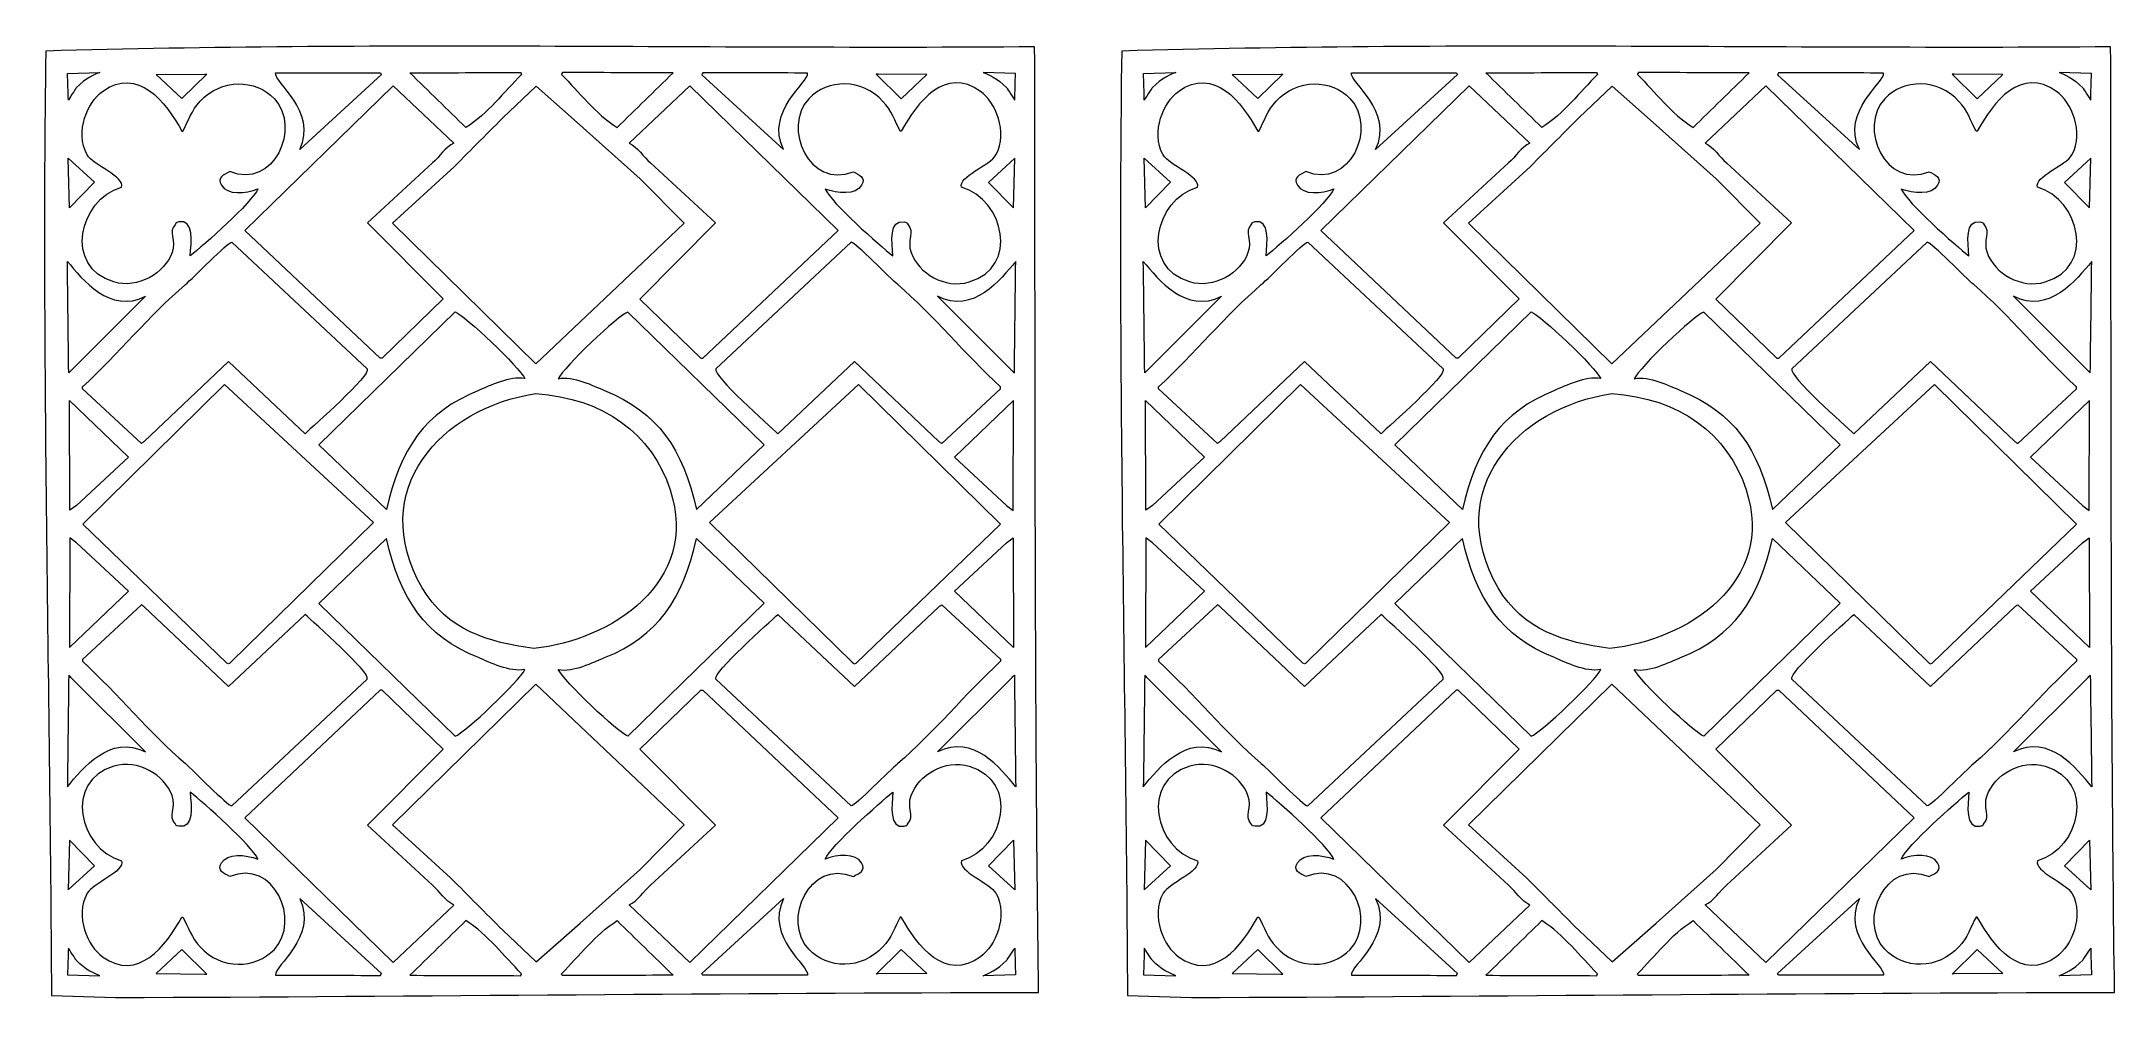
# Model space of a CAD drawing. Header units: centimetres. Extents: x 1.8 to 14.6, y -9.5 to -3.6.
import ezdxf

# ---------------------------------------------------------------- set-up
doc = ezdxf.new("R2010")
doc.units = ezdxf.units.CM
doc.header["$MEASUREMENT"] = 0
doc.layers.add('layer 1', color=7, linetype='Continuous')

msp = doc.modelspace()

# ---------------------------------------------------------------- linework, layer by layer
at = {"layer": 'layer 1', "color": 250, "lineweight": 9}
for points, knots in [([(7.97211, -3.62831), (7.97669, -5.57467), (7.97023, -7.52169), (7.99624, -9.46806), (7.99624, -9.46806), (7.99624, -9.46806), (7.98446, -9.4684), (7.98446, -9.4684), (7.98446, -9.4684), (6.0892, -9.47069), (4.18915, -9.49344), (2.29228, -9.5), (2.29228, -9.5), (2.29228, -9.5), (1.89705, -9.48803), (1.89705, -9.48803), (1.89705, -9.48803), (1.88647, -7.54424), (1.83509, -5.59976), (1.86132, -3.65451), (1.86132, -3.65451), (3.88457, -3.5951), (5.94211, -3.6438), (7.97211, -3.62831)], [0, 0, 0, 0, 0.14285714, 0.14285714, 0.14285714, 0.14285714, 0.28571429, 0.28571429, 0.28571429, 0.28571429, 0.42857143, 0.42857143, 0.42857143, 0.42857143, 0.57142857, 0.57142857, 0.57142857, 0.57142857, 0.71428571, 0.71428571, 0.71428571, 0.71428571, 1, 1, 1, 1]), ([(14.62054, -3.62831), (14.62512, -5.57467), (14.61866, -7.52169), (14.64467, -9.46806), (14.64467, -9.46806), (14.64467, -9.46806), (14.63289, -9.4684), (14.63289, -9.4684), (14.63289, -9.4684), (12.73763, -9.47069), (10.83758, -9.49344), (8.94071, -9.5), (8.94071, -9.5), (8.94071, -9.5), (8.54548, -9.48803), (8.54548, -9.48803), (8.54548, -9.48803), (8.5349, -7.54424), (8.48352, -5.59976), (8.50975, -3.65451), (8.50975, -3.65451), (10.533, -3.5951), (12.59054, -3.6438), (14.62054, -3.62831)], [0, 0, 0, 0, 0.14285714, 0.14285714, 0.14285714, 0.14285714, 0.28571429, 0.28571429, 0.28571429, 0.28571429, 0.42857143, 0.42857143, 0.42857143, 0.42857143, 0.57142857, 0.57142857, 0.57142857, 0.57142857, 0.71428571, 0.71428571, 0.71428571, 0.71428571, 1, 1, 1, 1]), ([(2.21185, -3.90359), (2.12386, -3.96712), (2.03795, -4.15236), (2.11727, -4.29533), (2.11727, -4.29533), (2.15173, -4.35748), (2.35367, -4.43089), (2.32941, -4.49538), (2.32941, -4.49538), (2.06634, -4.57216), (1.97156, -4.98801), (2.28176, -5.08023), (2.28176, -5.08023), (2.43273, -5.12512), (2.59552, -5.026), (2.64183, -4.89875), (2.64183, -4.89875), (2.66885, -4.82449), (2.61798, -4.7674), (2.66037, -4.7273), (2.66037, -4.7273), (2.67121, -4.70914), (2.66129, -4.71773), (2.6834, -4.70893), (2.6834, -4.70893), (2.77998, -4.69275), (2.75964, -4.83544), (2.7544, -4.91902), (2.7544, -4.91902), (2.83764, -4.85384), (3.13657, -4.58962), (3.17249, -4.50598), (3.17249, -4.50598), (3.09945, -4.53581), (2.97995, -4.54391), (2.94787, -4.48311), (2.94787, -4.48311), (2.91802, -4.43379), (2.96221, -4.4195), (2.99844, -4.39911), (2.99844, -4.39911), (3.27101, -4.50928), (3.44079, -4.12749), (3.27401, -3.94901), (3.27401, -3.94901), (3.15845, -3.82536), (2.94532, -3.82201), (2.81621, -3.96478), (2.81621, -3.96478), (2.76278, -4.01776), (2.74185, -4.09037), (2.7082, -4.14831), (2.7082, -4.14831), (2.70623, -4.14837), (2.70426, -4.14843), (2.7023, -4.14849), (2.7023, -4.14849), (2.60386, -3.96927), (2.43144, -3.74503), (2.21185, -3.90359)], [0, 0, 0, 0, 0.0625, 0.0625, 0.0625, 0.0625, 0.125, 0.125, 0.125, 0.125, 0.1875, 0.1875, 0.1875, 0.1875, 0.25, 0.25, 0.25, 0.25, 0.3125, 0.3125, 0.3125, 0.3125, 0.375, 0.375, 0.375, 0.375, 0.4375, 0.4375, 0.4375, 0.4375, 0.5, 0.5, 0.5, 0.5, 0.5625, 0.5625, 0.5625, 0.5625, 0.625, 0.625, 0.625, 0.625, 0.6875, 0.6875, 0.6875, 0.6875, 0.75, 0.75, 0.75, 0.75, 0.8125, 0.8125, 0.8125, 0.8125, 0.875, 0.875, 0.875, 0.875, 1, 1, 1, 1]), ([(1.9964, -3.79204), (1.99802, -3.84699), (1.99963, -3.90196), (2.00124, -3.95692), (2.00124, -3.95692), (2.00309, -3.95292), (2.04819, -3.88567), (2.05004, -3.88169), (2.05004, -3.88169), (2.10922, -3.82056), (2.16532, -3.79711), (2.19662, -3.78616), (2.19662, -3.78616), (2.19662, -3.78616), (1.9964, -3.79204), (1.9964, -3.79204)], [0, 0, 0, 0, 0.2, 0.2, 0.2, 0.2, 0.4, 0.4, 0.4, 0.4, 0.6, 0.6, 0.6, 0.6, 1, 1, 1, 1]), ([(2.54472, -3.79951), (2.54472, -3.79951), (2.70232, -3.94811), (2.70232, -3.94811), (2.70232, -3.94811), (2.70232, -3.94811), (2.85698, -3.79624), (2.85698, -3.79624), (2.85698, -3.79624), (2.85698, -3.79624), (2.84519, -3.79658), (2.84519, -3.79658), (2.84519, -3.79658), (2.84519, -3.79658), (2.54472, -3.79951), (2.54472, -3.79951)], [0, 0, 0, 0, 0.2, 0.2, 0.2, 0.2, 0.4, 0.4, 0.4, 0.4, 0.6, 0.6, 0.6, 0.6, 1, 1, 1, 1]), ([(3.28112, -3.78967), (3.27101, -3.84891), (3.54381, -4.02053), (3.43055, -4.26266), (3.43055, -4.26266), (3.43055, -4.26266), (3.9356, -3.79992), (3.9356, -3.79992), (3.9356, -3.79992), (3.93352, -3.79607), (3.93145, -3.79219), (3.92937, -3.78832), (3.92937, -3.78832), (3.7133, -3.78878), (3.49718, -3.78922), (3.28112, -3.78967)], [0, 0, 0, 0, 0.2, 0.2, 0.2, 0.2, 0.4, 0.4, 0.4, 0.4, 0.6, 0.6, 0.6, 0.6, 1, 1, 1, 1]), ([(4.11207, -3.78885), (4.22734, -3.90136), (4.34264, -4.01391), (4.45792, -4.12642), (4.45792, -4.12642), (4.59444, -4.03805), (4.69194, -3.9091), (4.80189, -3.79806), (4.80189, -3.79806), (4.79981, -3.7942), (4.79773, -3.79033), (4.79566, -3.78646), (4.79566, -3.78646), (4.56782, -3.78726), (4.33991, -3.78805), (4.11207, -3.78885)], [0, 0, 0, 0, 0.2, 0.2, 0.2, 0.2, 0.4, 0.4, 0.4, 0.4, 0.6, 0.6, 0.6, 0.6, 1, 1, 1, 1]), ([(5.73811, -3.78914), (5.62284, -3.90165), (5.50754, -4.0142), (5.39227, -4.12671), (5.39227, -4.12671), (5.25574, -4.03834), (5.15824, -3.90939), (5.0483, -3.79835), (5.0483, -3.79835), (5.05037, -3.7945), (5.05245, -3.79062), (5.05453, -3.78675), (5.05453, -3.78675), (5.28237, -3.78755), (5.51027, -3.78834), (5.73811, -3.78914)], [0, 0, 0, 0, 0.2, 0.2, 0.2, 0.2, 0.4, 0.4, 0.4, 0.4, 0.6, 0.6, 0.6, 0.6, 1, 1, 1, 1]), ([(6.56906, -3.78996), (6.57917, -3.8492), (6.30638, -4.02082), (6.41963, -4.26295), (6.41963, -4.26295), (6.41963, -4.26295), (5.91459, -3.80021), (5.91459, -3.80021), (5.91459, -3.80021), (5.91666, -3.79636), (5.91874, -3.79248), (5.92082, -3.78861), (5.92082, -3.78861), (6.13689, -3.78907), (6.35301, -3.78951), (6.56906, -3.78996)], [0, 0, 0, 0, 0.2, 0.2, 0.2, 0.2, 0.4, 0.4, 0.4, 0.4, 0.6, 0.6, 0.6, 0.6, 1, 1, 1, 1]), ([(7.63834, -3.90388), (7.72633, -3.96741), (7.81224, -4.15265), (7.73292, -4.29562), (7.73292, -4.29562), (7.69845, -4.35777), (7.49652, -4.43118), (7.52078, -4.49567), (7.52078, -4.49567), (7.78384, -4.57245), (7.87863, -4.9883), (7.56842, -5.08052), (7.56842, -5.08052), (7.41746, -5.12541), (7.25467, -5.02629), (7.20836, -4.89904), (7.20836, -4.89904), (7.18134, -4.82478), (7.23221, -4.76769), (7.18982, -4.72759), (7.18982, -4.72759), (7.17897, -4.70943), (7.1889, -4.71802), (7.16678, -4.70923), (7.16678, -4.70923), (7.0702, -4.69304), (7.09055, -4.83573), (7.09578, -4.91931), (7.09578, -4.91931), (7.01255, -4.85413), (6.71362, -4.58991), (6.6777, -4.50627), (6.6777, -4.50627), (6.75073, -4.5361), (6.87023, -4.5442), (6.90232, -4.4834), (6.90232, -4.4834), (6.93217, -4.43408), (6.88798, -4.41979), (6.85174, -4.3994), (6.85174, -4.3994), (6.57918, -4.50957), (6.4094, -4.12778), (6.57618, -3.9493), (6.57618, -3.9493), (6.69174, -3.82565), (6.90487, -3.8223), (7.03397, -3.96507), (7.03397, -3.96507), (7.08741, -4.01805), (7.10833, -4.09067), (7.14199, -4.14861), (7.14199, -4.14861), (7.14396, -4.14866), (7.14592, -4.14872), (7.14788, -4.14878), (7.14788, -4.14878), (7.24633, -3.96956), (7.41874, -3.74532), (7.63834, -3.90388)], [0, 0, 0, 0, 0.0625, 0.0625, 0.0625, 0.0625, 0.125, 0.125, 0.125, 0.125, 0.1875, 0.1875, 0.1875, 0.1875, 0.25, 0.25, 0.25, 0.25, 0.3125, 0.3125, 0.3125, 0.3125, 0.375, 0.375, 0.375, 0.375, 0.4375, 0.4375, 0.4375, 0.4375, 0.5, 0.5, 0.5, 0.5, 0.5625, 0.5625, 0.5625, 0.5625, 0.625, 0.625, 0.625, 0.625, 0.6875, 0.6875, 0.6875, 0.6875, 0.75, 0.75, 0.75, 0.75, 0.8125, 0.8125, 0.8125, 0.8125, 0.875, 0.875, 0.875, 0.875, 1, 1, 1, 1]), ([(7.30547, -3.79981), (7.30547, -3.79981), (7.14786, -3.9484), (7.14786, -3.9484), (7.14786, -3.9484), (7.14786, -3.9484), (6.99321, -3.79653), (6.99321, -3.79653), (6.99321, -3.79653), (6.99321, -3.79653), (7.00499, -3.79687), (7.00499, -3.79687), (7.00499, -3.79687), (7.00499, -3.79687), (7.30547, -3.79981), (7.30547, -3.79981)], [0, 0, 0, 0, 0.2, 0.2, 0.2, 0.2, 0.4, 0.4, 0.4, 0.4, 0.6, 0.6, 0.6, 0.6, 1, 1, 1, 1]), ([(7.85378, -3.79233), (7.85217, -3.84729), (7.85056, -3.90225), (7.84894, -3.95721), (7.84894, -3.95721), (7.8471, -3.95321), (7.80199, -3.88596), (7.80015, -3.88198), (7.80015, -3.88198), (7.74097, -3.82085), (7.68487, -3.7974), (7.65357, -3.78645), (7.65357, -3.78645), (7.65357, -3.78645), (7.85378, -3.79233), (7.85378, -3.79233)], [0, 0, 0, 0, 0.2, 0.2, 0.2, 0.2, 0.4, 0.4, 0.4, 0.4, 0.6, 0.6, 0.6, 0.6, 1, 1, 1, 1]), ([(4.00834, -3.86851), (4.00834, -3.86851), (3.09161, -4.76178), (3.09161, -4.76178), (3.09161, -4.76178), (3.09161, -4.76178), (3.92807, -5.55051), (3.92807, -5.55051), (3.92807, -5.55051), (3.93198, -5.5504), (3.93592, -5.55028), (3.93984, -5.55017), (3.93984, -5.55017), (3.93984, -5.55017), (4.3181, -5.18546), (4.3181, -5.18546), (4.3181, -5.18546), (4.3181, -5.18546), (3.85051, -4.71592), (3.85051, -4.71592), (3.85051, -4.71592), (3.85051, -4.71592), (4.25215, -4.34463), (4.25215, -4.34463), (4.25215, -4.34463), (4.29625, -4.30755), (4.3278, -4.24702), (4.38414, -4.22288), (4.38414, -4.22288), (4.38414, -4.22288), (4.00834, -3.86851), (4.00834, -3.86851)], [0, 0, 0, 0, 0.11111111, 0.11111111, 0.11111111, 0.11111111, 0.22222222, 0.22222222, 0.22222222, 0.22222222, 0.33333333, 0.33333333, 0.33333333, 0.33333333, 0.44444444, 0.44444444, 0.44444444, 0.44444444, 0.55555556, 0.55555556, 0.55555556, 0.55555556, 0.66666667, 0.66666667, 0.66666667, 0.66666667, 0.77777778, 0.77777778, 0.77777778, 0.77777778, 1, 1, 1, 1]), ([(4.89247, -3.87202), (4.89247, -3.87202), (4.68601, -4.06667), (4.68601, -4.06667), (4.68601, -4.06667), (4.57916, -4.17392), (4.47228, -4.2812), (4.36542, -4.38845), (4.36542, -4.38845), (4.36542, -4.38845), (4.00379, -4.71731), (4.00379, -4.71731), (4.00379, -4.71731), (4.00379, -4.71731), (4.88977, -5.58711), (4.88977, -5.58711), (4.88977, -5.58711), (4.88977, -5.58711), (5.58932, -4.92417), (5.58932, -4.92417), (5.58932, -4.92417), (5.58932, -4.92417), (5.80721, -4.7174), (5.80721, -4.7174), (5.80721, -4.7174), (5.80721, -4.7174), (5.53393, -4.44253), (5.53393, -4.44253), (5.53393, -4.44253), (5.53393, -4.44253), (5.16471, -4.11155), (5.16471, -4.11155), (5.16471, -4.11155), (5.16471, -4.11155), (4.89247, -3.87202), (4.89247, -3.87202)], [0, 0, 0, 0, 0.1, 0.1, 0.1, 0.1, 0.2, 0.2, 0.2, 0.2, 0.3, 0.3, 0.3, 0.3, 0.4, 0.4, 0.4, 0.4, 0.5, 0.5, 0.5, 0.5, 0.6, 0.6, 0.6, 0.6, 0.7, 0.7, 0.7, 0.7, 0.8, 0.8, 0.8, 0.8, 1, 1, 1, 1]), ([(5.84185, -3.8688), (5.84185, -3.8688), (6.75858, -4.76207), (6.75858, -4.76207), (6.75858, -4.76207), (6.75858, -4.76207), (5.92211, -5.5508), (5.92211, -5.5508), (5.92211, -5.5508), (5.9182, -5.55069), (5.91427, -5.55057), (5.91034, -5.55046), (5.91034, -5.55046), (5.91034, -5.55046), (5.53208, -5.18575), (5.53208, -5.18575), (5.53208, -5.18575), (5.53208, -5.18575), (5.99967, -4.71621), (5.99967, -4.71621), (5.99967, -4.71621), (5.99967, -4.71621), (5.59803, -4.34492), (5.59803, -4.34492), (5.59803, -4.34492), (5.55394, -4.30784), (5.52239, -4.24731), (5.46605, -4.22317), (5.46605, -4.22317), (5.46605, -4.22317), (5.84185, -3.8688), (5.84185, -3.8688)], [0, 0, 0, 0, 0.11111111, 0.11111111, 0.11111111, 0.11111111, 0.22222222, 0.22222222, 0.22222222, 0.22222222, 0.33333333, 0.33333333, 0.33333333, 0.33333333, 0.44444444, 0.44444444, 0.44444444, 0.44444444, 0.55555556, 0.55555556, 0.55555556, 0.55555556, 0.66666667, 0.66666667, 0.66666667, 0.66666667, 0.77777778, 0.77777778, 0.77777778, 0.77777778, 1, 1, 1, 1]), ([(2.00002, -4.31646), (2.00002, -4.31646), (2.00884, -4.62296), (2.00884, -4.62296), (2.00884, -4.62296), (2.00884, -4.62296), (2.16349, -4.46488), (2.16349, -4.46488), (2.16349, -4.46488), (2.16349, -4.46488), (2.00002, -4.31646), (2.00002, -4.31646)], [0, 0, 0, 0, 0.25, 0.25, 0.25, 0.25, 0.5, 0.5, 0.5, 0.5, 1, 1, 1, 1]), ([(7.85017, -4.31675), (7.85017, -4.31675), (7.84135, -4.62325), (7.84135, -4.62325), (7.84135, -4.62325), (7.84135, -4.62325), (7.68669, -4.46517), (7.68669, -4.46517), (7.68669, -4.46517), (7.68669, -4.46517), (7.85017, -4.31675), (7.85017, -4.31675)], [0, 0, 0, 0, 0.25, 0.25, 0.25, 0.25, 0.5, 0.5, 0.5, 0.5, 1, 1, 1, 1]), ([(2.72425, -5.0967), (2.50354, -5.28409), (2.30608, -5.52864), (2.08862, -5.7283), (2.08862, -5.7283), (2.08874, -5.73222), (2.08885, -5.73614), (2.08897, -5.74007), (2.08897, -5.74007), (2.08897, -5.74007), (2.45247, -6.07712), (2.45247, -6.07712), (2.45247, -6.07712), (2.45824, -6.07301), (2.46402, -6.06891), (2.46979, -6.06482), (2.46979, -6.06482), (2.46979, -6.06482), (2.99163, -5.57212), (2.99163, -5.57212), (2.99163, -5.57212), (2.99163, -5.57212), (3.46442, -6.01793), (3.46442, -6.01793), (3.46442, -6.01793), (3.51379, -5.97012), (3.87391, -5.65488), (3.84753, -5.61771), (3.84753, -5.61771), (3.84753, -5.61771), (3.01124, -4.83486), (3.01124, -4.83486), (3.01124, -4.83486), (2.98572, -4.83561), (2.76989, -5.05796), (2.72425, -5.0967)], [0, 0, 0, 0, 0.1, 0.1, 0.1, 0.1, 0.2, 0.2, 0.2, 0.2, 0.3, 0.3, 0.3, 0.3, 0.4, 0.4, 0.4, 0.4, 0.5, 0.5, 0.5, 0.5, 0.6, 0.6, 0.6, 0.6, 0.7, 0.7, 0.7, 0.7, 0.8, 0.8, 0.8, 0.8, 1, 1, 1, 1]), ([(7.12593, -5.09699), (7.34665, -5.28438), (7.5441, -5.52893), (7.76156, -5.72859), (7.76156, -5.72859), (7.76145, -5.73251), (7.76133, -5.73644), (7.76122, -5.74036), (7.76122, -5.74036), (7.76122, -5.74036), (7.39772, -6.07741), (7.39772, -6.07741), (7.39772, -6.07741), (7.39195, -6.0733), (7.38617, -6.0692), (7.3804, -6.06511), (7.3804, -6.06511), (7.3804, -6.06511), (6.85856, -5.57241), (6.85856, -5.57241), (6.85856, -5.57241), (6.85856, -5.57241), (6.38576, -6.01822), (6.38576, -6.01822), (6.38576, -6.01822), (6.3364, -5.97041), (5.97628, -5.65517), (6.00266, -5.618), (6.00266, -5.618), (6.00266, -5.618), (6.83895, -4.83515), (6.83895, -4.83515), (6.83895, -4.83515), (6.86446, -4.8359), (7.0803, -5.05825), (7.12593, -5.09699)], [0, 0, 0, 0, 0.1, 0.1, 0.1, 0.1, 0.2, 0.2, 0.2, 0.2, 0.3, 0.3, 0.3, 0.3, 0.4, 0.4, 0.4, 0.4, 0.5, 0.5, 0.5, 0.5, 0.6, 0.6, 0.6, 0.6, 0.7, 0.7, 0.7, 0.7, 0.8, 0.8, 0.8, 0.8, 1, 1, 1, 1]), ([(1.99514, -4.95309), (1.99796, -5.18283), (2.00077, -5.41265), (2.00358, -5.64239), (2.00358, -5.64239), (2.00931, -5.63633), (2.01502, -5.63026), (2.02073, -5.6242), (2.02073, -5.6242), (2.02073, -5.6242), (2.47885, -5.16874), (2.47885, -5.16874), (2.47885, -5.16874), (2.256, -5.28021), (2.08951, -5.06622), (1.99514, -4.95309)], [0, 0, 0, 0, 0.2, 0.2, 0.2, 0.2, 0.4, 0.4, 0.4, 0.4, 0.6, 0.6, 0.6, 0.6, 1, 1, 1, 1]), ([(7.85505, -4.95338), (7.85223, -5.18313), (7.84942, -5.41294), (7.8466, -5.64268), (7.8466, -5.64268), (7.84088, -5.63662), (7.83516, -5.63055), (7.82945, -5.62449), (7.82945, -5.62449), (7.82945, -5.62449), (7.37134, -5.16903), (7.37134, -5.16903), (7.37134, -5.16903), (7.59419, -5.2805), (7.76067, -5.06651), (7.85505, -4.95338)], [0, 0, 0, 0, 0.2, 0.2, 0.2, 0.2, 0.4, 0.4, 0.4, 0.4, 0.6, 0.6, 0.6, 0.6, 1, 1, 1, 1]), ([(4.39118, -5.26582), (4.39118, -5.26582), (3.54893, -6.08617), (3.54893, -6.08617), (3.54893, -6.08617), (3.54893, -6.08617), (3.96733, -6.48643), (3.96733, -6.48643), (3.96733, -6.48643), (4.05298, -6.10913), (4.20429, -5.88518), (4.53507, -5.75075), (4.53507, -5.75075), (4.60414, -5.72269), (4.72919, -5.65881), (4.82172, -5.67751), (4.82172, -5.67751), (4.79179, -5.61056), (4.44891, -5.283), (4.39118, -5.26582)], [0, 0, 0, 0, 0.16666667, 0.16666667, 0.16666667, 0.16666667, 0.33333333, 0.33333333, 0.33333333, 0.33333333, 0.5, 0.5, 0.5, 0.5, 0.66666667, 0.66666667, 0.66666667, 0.66666667, 1, 1, 1, 1]), ([(5.459, -5.26611), (5.459, -5.26611), (6.30126, -6.08646), (6.30126, -6.08646), (6.30126, -6.08646), (6.30126, -6.08646), (5.88285, -6.48672), (5.88285, -6.48672), (5.88285, -6.48672), (5.79721, -6.10942), (5.6459, -5.88547), (5.31511, -5.75104), (5.31511, -5.75104), (5.24605, -5.72298), (5.121, -5.6591), (5.02847, -5.6778), (5.02847, -5.6778), (5.05839, -5.61085), (5.40128, -5.28329), (5.459, -5.26611)], [0, 0, 0, 0, 0.16666667, 0.16666667, 0.16666667, 0.16666667, 0.33333333, 0.33333333, 0.33333333, 0.33333333, 0.5, 0.5, 0.5, 0.5, 0.66666667, 0.66666667, 0.66666667, 0.66666667, 1, 1, 1, 1]), ([(2.96634, -5.71431), (2.96634, -5.71431), (2.08997, -6.57692), (2.08997, -6.57692), (2.08997, -6.57692), (2.08997, -6.57692), (2.9815, -7.43475), (2.9815, -7.43475), (2.9815, -7.43475), (2.99774, -7.44199), (2.9929, -7.43702), (3.00488, -7.42818), (3.00488, -7.42818), (3.00488, -7.42818), (3.88715, -6.56539), (3.88715, -6.56539), (3.88715, -6.56539), (3.88715, -6.56539), (2.96634, -5.71431), (2.96634, -5.71431)], [0, 0, 0, 0, 0.16666667, 0.16666667, 0.16666667, 0.16666667, 0.33333333, 0.33333333, 0.33333333, 0.33333333, 0.5, 0.5, 0.5, 0.5, 0.66666667, 0.66666667, 0.66666667, 0.66666667, 1, 1, 1, 1]), ([(6.88385, -5.7146), (6.88385, -5.7146), (7.76022, -6.57721), (7.76022, -6.57721), (7.76022, -6.57721), (7.76022, -6.57721), (6.86869, -7.43505), (6.86869, -7.43505), (6.86869, -7.43505), (6.85245, -7.44228), (6.85729, -7.43731), (6.84531, -7.42847), (6.84531, -7.42847), (6.84531, -7.42847), (5.96304, -6.56568), (5.96304, -6.56568), (5.96304, -6.56568), (5.96304, -6.56568), (6.88385, -5.7146), (6.88385, -5.7146)], [0, 0, 0, 0, 0.16666667, 0.16666667, 0.16666667, 0.16666667, 0.33333333, 0.33333333, 0.33333333, 0.33333333, 0.5, 0.5, 0.5, 0.5, 0.66666667, 0.66666667, 0.66666667, 0.66666667, 1, 1, 1, 1]), ([(2.0086, -5.81315), (2.0086, -5.81315), (2.01083, -6.49084), (2.01083, -6.49084), (2.01083, -6.49084), (2.01083, -6.49084), (2.05117, -6.46019), (2.05117, -6.46019), (2.05117, -6.46019), (2.05117, -6.46019), (2.37245, -6.16197), (2.37245, -6.16197), (2.37245, -6.16197), (2.37245, -6.16197), (2.0086, -5.81315), (2.0086, -5.81315)], [0, 0, 0, 0, 0.2, 0.2, 0.2, 0.2, 0.4, 0.4, 0.4, 0.4, 0.6, 0.6, 0.6, 0.6, 1, 1, 1, 1]), ([(4.88925, -5.76983), (4.30462, -5.85684), (3.84043, -6.36803), (4.18777, -6.96912), (4.18777, -6.96912), (4.33902, -7.23077), (4.59676, -7.30701), (4.87705, -7.34406), (4.87705, -7.34406), (5.35544, -7.2947), (5.90591, -6.93558), (5.72001, -6.36424), (5.72001, -6.36424), (5.60696, -6.01686), (5.30923, -5.79833), (4.88925, -5.76983)], [0, 0, 0, 0, 0.2, 0.2, 0.2, 0.2, 0.4, 0.4, 0.4, 0.4, 0.6, 0.6, 0.6, 0.6, 1, 1, 1, 1]), ([(7.84159, -5.81344), (7.84159, -5.81344), (7.83936, -6.49113), (7.83936, -6.49113), (7.83936, -6.49113), (7.83936, -6.49113), (7.79901, -6.46048), (7.79901, -6.46048), (7.79901, -6.46048), (7.79901, -6.46048), (7.47773, -6.16226), (7.47773, -6.16226), (7.47773, -6.16226), (7.47773, -6.16226), (7.84159, -5.81344), (7.84159, -5.81344)], [0, 0, 0, 0, 0.2, 0.2, 0.2, 0.2, 0.4, 0.4, 0.4, 0.4, 0.6, 0.6, 0.6, 0.6, 1, 1, 1, 1]), ([(2.0086, -7.33841), (2.0086, -7.33841), (2.01083, -6.66073), (2.01083, -6.66073), (2.01083, -6.66073), (2.01083, -6.66073), (2.05117, -6.69138), (2.05117, -6.69138), (2.05117, -6.69138), (2.05117, -6.69138), (2.37245, -6.98959), (2.37245, -6.98959), (2.37245, -6.98959), (2.37245, -6.98959), (2.0086, -7.33841), (2.0086, -7.33841)], [0, 0, 0, 0, 0.2, 0.2, 0.2, 0.2, 0.4, 0.4, 0.4, 0.4, 0.6, 0.6, 0.6, 0.6, 1, 1, 1, 1]), ([(7.84159, -7.33812), (7.84159, -7.33812), (7.83936, -6.66044), (7.83936, -6.66044), (7.83936, -6.66044), (7.83936, -6.66044), (7.79901, -6.69109), (7.79901, -6.69109), (7.79901, -6.69109), (7.79901, -6.69109), (7.47773, -6.9893), (7.47773, -6.9893), (7.47773, -6.9893), (7.47773, -6.9893), (7.84159, -7.33812), (7.84159, -7.33812)], [0, 0, 0, 0, 0.2, 0.2, 0.2, 0.2, 0.4, 0.4, 0.4, 0.4, 0.6, 0.6, 0.6, 0.6, 1, 1, 1, 1]), ([(4.39118, -7.88575), (4.39118, -7.88575), (3.54893, -7.06539), (3.54893, -7.06539), (3.54893, -7.06539), (3.54893, -7.06539), (3.96733, -6.66514), (3.96733, -6.66514), (3.96733, -6.66514), (4.05298, -7.04243), (4.20429, -7.26638), (4.53507, -7.40082), (4.53507, -7.40082), (4.60414, -7.42887), (4.72919, -7.49275), (4.82172, -7.47405), (4.82172, -7.47405), (4.79179, -7.541), (4.44891, -7.86856), (4.39118, -7.88575)], [0, 0, 0, 0, 0.16666667, 0.16666667, 0.16666667, 0.16666667, 0.33333333, 0.33333333, 0.33333333, 0.33333333, 0.5, 0.5, 0.5, 0.5, 0.66666667, 0.66666667, 0.66666667, 0.66666667, 1, 1, 1, 1]), ([(5.459, -7.88546), (5.459, -7.88546), (6.30126, -7.0651), (6.30126, -7.0651), (6.30126, -7.0651), (6.30126, -7.0651), (5.88285, -6.66485), (5.88285, -6.66485), (5.88285, -6.66485), (5.79721, -7.04214), (5.6459, -7.26609), (5.31511, -7.40052), (5.31511, -7.40052), (5.24605, -7.42858), (5.121, -7.49246), (5.02847, -7.47376), (5.02847, -7.47376), (5.05839, -7.54071), (5.40128, -7.86827), (5.459, -7.88546)], [0, 0, 0, 0, 0.16666667, 0.16666667, 0.16666667, 0.16666667, 0.33333333, 0.33333333, 0.33333333, 0.33333333, 0.5, 0.5, 0.5, 0.5, 0.66666667, 0.66666667, 0.66666667, 0.66666667, 1, 1, 1, 1]), ([(2.72425, -8.05486), (2.50354, -7.86747), (2.30608, -7.62292), (2.08862, -7.42326), (2.08862, -7.42326), (2.08874, -7.41934), (2.08885, -7.41542), (2.08897, -7.41149), (2.08897, -7.41149), (2.08897, -7.41149), (2.45247, -7.07444), (2.45247, -7.07444), (2.45247, -7.07444), (2.45824, -7.07855), (2.46402, -7.08265), (2.46979, -7.08675), (2.46979, -7.08675), (2.46979, -7.08675), (2.99163, -7.57944), (2.99163, -7.57944), (2.99163, -7.57944), (2.99163, -7.57944), (3.46442, -7.13364), (3.46442, -7.13364), (3.46442, -7.13364), (3.51379, -7.18144), (3.87391, -7.49668), (3.84753, -7.53385), (3.84753, -7.53385), (3.84753, -7.53385), (3.01124, -8.3167), (3.01124, -8.3167), (3.01124, -8.3167), (2.98572, -8.31595), (2.76989, -8.0936), (2.72425, -8.05486)], [0, 0, 0, 0, 0.1, 0.1, 0.1, 0.1, 0.2, 0.2, 0.2, 0.2, 0.3, 0.3, 0.3, 0.3, 0.4, 0.4, 0.4, 0.4, 0.5, 0.5, 0.5, 0.5, 0.6, 0.6, 0.6, 0.6, 0.7, 0.7, 0.7, 0.7, 0.8, 0.8, 0.8, 0.8, 1, 1, 1, 1]), ([(7.12593, -8.05457), (7.34665, -7.86718), (7.5441, -7.62263), (7.76156, -7.42297), (7.76156, -7.42297), (7.76145, -7.41905), (7.76133, -7.41513), (7.76122, -7.4112), (7.76122, -7.4112), (7.76122, -7.4112), (7.39772, -7.07415), (7.39772, -7.07415), (7.39772, -7.07415), (7.39195, -7.07826), (7.38617, -7.08236), (7.3804, -7.08646), (7.3804, -7.08646), (7.3804, -7.08646), (6.85856, -7.57915), (6.85856, -7.57915), (6.85856, -7.57915), (6.85856, -7.57915), (6.38576, -7.13334), (6.38576, -7.13334), (6.38576, -7.13334), (6.3364, -7.18115), (5.97628, -7.49639), (6.00266, -7.53356), (6.00266, -7.53356), (6.00266, -7.53356), (6.83895, -8.31641), (6.83895, -8.31641), (6.83895, -8.31641), (6.86446, -8.31566), (7.0803, -8.09331), (7.12593, -8.05457)], [0, 0, 0, 0, 0.1, 0.1, 0.1, 0.1, 0.2, 0.2, 0.2, 0.2, 0.3, 0.3, 0.3, 0.3, 0.4, 0.4, 0.4, 0.4, 0.5, 0.5, 0.5, 0.5, 0.6, 0.6, 0.6, 0.6, 0.7, 0.7, 0.7, 0.7, 0.8, 0.8, 0.8, 0.8, 1, 1, 1, 1]), ([(1.99514, -8.19847), (1.99796, -7.96873), (2.00077, -7.73892), (2.00358, -7.50917), (2.00358, -7.50917), (2.00931, -7.51523), (2.01502, -7.5213), (2.02073, -7.52736), (2.02073, -7.52736), (2.02073, -7.52736), (2.47885, -7.98282), (2.47885, -7.98282), (2.47885, -7.98282), (2.256, -7.87136), (2.08951, -8.08535), (1.99514, -8.19847)], [0, 0, 0, 0, 0.2, 0.2, 0.2, 0.2, 0.4, 0.4, 0.4, 0.4, 0.6, 0.6, 0.6, 0.6, 1, 1, 1, 1]), ([(7.85505, -8.19818), (7.85223, -7.96844), (7.84942, -7.73863), (7.8466, -7.50888), (7.8466, -7.50888), (7.84088, -7.51494), (7.83516, -7.52101), (7.82945, -7.52707), (7.82945, -7.52707), (7.82945, -7.52707), (7.37134, -7.98253), (7.37134, -7.98253), (7.37134, -7.98253), (7.59419, -7.87106), (7.76067, -8.08506), (7.85505, -8.19818)], [0, 0, 0, 0, 0.2, 0.2, 0.2, 0.2, 0.4, 0.4, 0.4, 0.4, 0.6, 0.6, 0.6, 0.6, 1, 1, 1, 1]), ([(4.00834, -9.28306), (4.00834, -9.28306), (3.09161, -8.38978), (3.09161, -8.38978), (3.09161, -8.38978), (3.09161, -8.38978), (3.92807, -7.60105), (3.92807, -7.60105), (3.92807, -7.60105), (3.93198, -7.60117), (3.93592, -7.60128), (3.93984, -7.6014), (3.93984, -7.6014), (3.93984, -7.6014), (4.3181, -7.9661), (4.3181, -7.9661), (4.3181, -7.9661), (4.3181, -7.9661), (3.85051, -8.43564), (3.85051, -8.43564), (3.85051, -8.43564), (3.85051, -8.43564), (4.25215, -8.80694), (4.25215, -8.80694), (4.25215, -8.80694), (4.29625, -8.84402), (4.3278, -8.90454), (4.38414, -8.92868), (4.38414, -8.92868), (4.38414, -8.92868), (4.00834, -9.28306), (4.00834, -9.28306)], [0, 0, 0, 0, 0.11111111, 0.11111111, 0.11111111, 0.11111111, 0.22222222, 0.22222222, 0.22222222, 0.22222222, 0.33333333, 0.33333333, 0.33333333, 0.33333333, 0.44444444, 0.44444444, 0.44444444, 0.44444444, 0.55555556, 0.55555556, 0.55555556, 0.55555556, 0.66666667, 0.66666667, 0.66666667, 0.66666667, 0.77777778, 0.77777778, 0.77777778, 0.77777778, 1, 1, 1, 1]), ([(4.89247, -9.27954), (4.89247, -9.27954), (4.68601, -9.0849), (4.68601, -9.0849), (4.68601, -9.0849), (4.57916, -8.97764), (4.47228, -8.87036), (4.36542, -8.76311), (4.36542, -8.76311), (4.36542, -8.76311), (4.00379, -8.43425), (4.00379, -8.43425), (4.00379, -8.43425), (4.00379, -8.43425), (4.88977, -7.56446), (4.88977, -7.56446), (4.88977, -7.56446), (4.88977, -7.56446), (5.58932, -8.22739), (5.58932, -8.22739), (5.58932, -8.22739), (5.58932, -8.22739), (5.80721, -8.43416), (5.80721, -8.43416), (5.80721, -8.43416), (5.80721, -8.43416), (5.53393, -8.70903), (5.53393, -8.70903), (5.53393, -8.70903), (5.53393, -8.70903), (5.16471, -9.04001), (5.16471, -9.04001), (5.16471, -9.04001), (5.16471, -9.04001), (4.89247, -9.27954), (4.89247, -9.27954)], [0, 0, 0, 0, 0.1, 0.1, 0.1, 0.1, 0.2, 0.2, 0.2, 0.2, 0.3, 0.3, 0.3, 0.3, 0.4, 0.4, 0.4, 0.4, 0.5, 0.5, 0.5, 0.5, 0.6, 0.6, 0.6, 0.6, 0.7, 0.7, 0.7, 0.7, 0.8, 0.8, 0.8, 0.8, 1, 1, 1, 1]), ([(5.84185, -9.28277), (5.84185, -9.28277), (6.75858, -8.38949), (6.75858, -8.38949), (6.75858, -8.38949), (6.75858, -8.38949), (5.92211, -7.60076), (5.92211, -7.60076), (5.92211, -7.60076), (5.9182, -7.60087), (5.91427, -7.60099), (5.91034, -7.60111), (5.91034, -7.60111), (5.91034, -7.60111), (5.53208, -7.96581), (5.53208, -7.96581), (5.53208, -7.96581), (5.53208, -7.96581), (5.99967, -8.43535), (5.99967, -8.43535), (5.99967, -8.43535), (5.99967, -8.43535), (5.59803, -8.80665), (5.59803, -8.80665), (5.59803, -8.80665), (5.55394, -8.84373), (5.52239, -8.90425), (5.46605, -8.92839), (5.46605, -8.92839), (5.46605, -8.92839), (5.84185, -9.28277), (5.84185, -9.28277)], [0, 0, 0, 0, 0.11111111, 0.11111111, 0.11111111, 0.11111111, 0.22222222, 0.22222222, 0.22222222, 0.22222222, 0.33333333, 0.33333333, 0.33333333, 0.33333333, 0.44444444, 0.44444444, 0.44444444, 0.44444444, 0.55555556, 0.55555556, 0.55555556, 0.55555556, 0.66666667, 0.66666667, 0.66666667, 0.66666667, 0.77777778, 0.77777778, 0.77777778, 0.77777778, 1, 1, 1, 1]), ([(2.21185, -9.24798), (2.12386, -9.18445), (2.03795, -8.9992), (2.11727, -8.85623), (2.11727, -8.85623), (2.15173, -8.79408), (2.35367, -8.72067), (2.32941, -8.65618), (2.32941, -8.65618), (2.06634, -8.57941), (1.97156, -8.16355), (2.28176, -8.07133), (2.28176, -8.07133), (2.43273, -8.02644), (2.59552, -8.12556), (2.64183, -8.25281), (2.64183, -8.25281), (2.66885, -8.32707), (2.61798, -8.38416), (2.66037, -8.42427), (2.66037, -8.42427), (2.67121, -8.44242), (2.66129, -8.43383), (2.6834, -8.44263), (2.6834, -8.44263), (2.77998, -8.45882), (2.75964, -8.31612), (2.7544, -8.23254), (2.7544, -8.23254), (2.83764, -8.29772), (3.13657, -8.56194), (3.17249, -8.64558), (3.17249, -8.64558), (3.09945, -8.61576), (2.97995, -8.60765), (2.94787, -8.66845), (2.94787, -8.66845), (2.91802, -8.71777), (2.96221, -8.73206), (2.99844, -8.75245), (2.99844, -8.75245), (3.27101, -8.64228), (3.44079, -9.02408), (3.27401, -9.20255), (3.27401, -9.20255), (3.15845, -9.32621), (2.94532, -9.32956), (2.81621, -9.18678), (2.81621, -9.18678), (2.76278, -9.13381), (2.74185, -9.06119), (2.7082, -9.00325), (2.7082, -9.00325), (2.70623, -9.00319), (2.70426, -9.00313), (2.7023, -9.00307), (2.7023, -9.00307), (2.60386, -9.18229), (2.43144, -9.40654), (2.21185, -9.24798)], [0, 0, 0, 0, 0.0625, 0.0625, 0.0625, 0.0625, 0.125, 0.125, 0.125, 0.125, 0.1875, 0.1875, 0.1875, 0.1875, 0.25, 0.25, 0.25, 0.25, 0.3125, 0.3125, 0.3125, 0.3125, 0.375, 0.375, 0.375, 0.375, 0.4375, 0.4375, 0.4375, 0.4375, 0.5, 0.5, 0.5, 0.5, 0.5625, 0.5625, 0.5625, 0.5625, 0.625, 0.625, 0.625, 0.625, 0.6875, 0.6875, 0.6875, 0.6875, 0.75, 0.75, 0.75, 0.75, 0.8125, 0.8125, 0.8125, 0.8125, 0.875, 0.875, 0.875, 0.875, 1, 1, 1, 1]), ([(7.63834, -9.24769), (7.72633, -9.18415), (7.81224, -8.99891), (7.73292, -8.85594), (7.73292, -8.85594), (7.69845, -8.79379), (7.49652, -8.72038), (7.52078, -8.65589), (7.52078, -8.65589), (7.78384, -8.57912), (7.87863, -8.16326), (7.56842, -8.07104), (7.56842, -8.07104), (7.41746, -8.02615), (7.25467, -8.12527), (7.20836, -8.25252), (7.20836, -8.25252), (7.18134, -8.32678), (7.23221, -8.38387), (7.18982, -8.42398), (7.18982, -8.42398), (7.17897, -8.44213), (7.1889, -8.43354), (7.16678, -8.44234), (7.16678, -8.44234), (7.0702, -8.45853), (7.09055, -8.31583), (7.09578, -8.23225), (7.09578, -8.23225), (7.01255, -8.29743), (6.71362, -8.56165), (6.6777, -8.64529), (6.6777, -8.64529), (6.75073, -8.61547), (6.87023, -8.60736), (6.90232, -8.66816), (6.90232, -8.66816), (6.93217, -8.71748), (6.88798, -8.73177), (6.85174, -8.75216), (6.85174, -8.75216), (6.57918, -8.64199), (6.4094, -9.02379), (6.57618, -9.20226), (6.57618, -9.20226), (6.69174, -9.32592), (6.90487, -9.32927), (7.03397, -9.18649), (7.03397, -9.18649), (7.08741, -9.13352), (7.10833, -9.0609), (7.14199, -9.00296), (7.14199, -9.00296), (7.14396, -9.0029), (7.14592, -9.00284), (7.14788, -9.00278), (7.14788, -9.00278), (7.24633, -9.182), (7.41874, -9.40625), (7.63834, -9.24769)], [0, 0, 0, 0, 0.0625, 0.0625, 0.0625, 0.0625, 0.125, 0.125, 0.125, 0.125, 0.1875, 0.1875, 0.1875, 0.1875, 0.25, 0.25, 0.25, 0.25, 0.3125, 0.3125, 0.3125, 0.3125, 0.375, 0.375, 0.375, 0.375, 0.4375, 0.4375, 0.4375, 0.4375, 0.5, 0.5, 0.5, 0.5, 0.5625, 0.5625, 0.5625, 0.5625, 0.625, 0.625, 0.625, 0.625, 0.6875, 0.6875, 0.6875, 0.6875, 0.75, 0.75, 0.75, 0.75, 0.8125, 0.8125, 0.8125, 0.8125, 0.875, 0.875, 0.875, 0.875, 1, 1, 1, 1]), ([(2.00002, -8.8351), (2.00002, -8.8351), (2.00884, -8.52861), (2.00884, -8.52861), (2.00884, -8.52861), (2.00884, -8.52861), (2.16349, -8.68668), (2.16349, -8.68668), (2.16349, -8.68668), (2.16349, -8.68668), (2.00002, -8.8351), (2.00002, -8.8351)], [0, 0, 0, 0, 0.25, 0.25, 0.25, 0.25, 0.5, 0.5, 0.5, 0.5, 1, 1, 1, 1]), ([(7.85017, -8.83481), (7.85017, -8.83481), (7.84135, -8.52831), (7.84135, -8.52831), (7.84135, -8.52831), (7.84135, -8.52831), (7.68669, -8.68639), (7.68669, -8.68639), (7.68669, -8.68639), (7.68669, -8.68639), (7.85017, -8.83481), (7.85017, -8.83481)], [0, 0, 0, 0, 0.25, 0.25, 0.25, 0.25, 0.5, 0.5, 0.5, 0.5, 1, 1, 1, 1]), ([(3.28112, -9.36189), (3.27101, -9.30265), (3.54381, -9.13103), (3.43055, -8.8889), (3.43055, -8.8889), (3.43055, -8.8889), (3.9356, -9.35164), (3.9356, -9.35164), (3.9356, -9.35164), (3.93352, -9.3555), (3.93145, -9.35937), (3.92937, -9.36324), (3.92937, -9.36324), (3.7133, -9.36279), (3.49718, -9.36234), (3.28112, -9.36189)], [0, 0, 0, 0, 0.2, 0.2, 0.2, 0.2, 0.4, 0.4, 0.4, 0.4, 0.6, 0.6, 0.6, 0.6, 1, 1, 1, 1]), ([(6.56906, -9.3616), (6.57917, -9.30236), (6.30638, -9.13074), (6.41963, -8.88861), (6.41963, -8.88861), (6.41963, -8.88861), (5.91459, -9.35135), (5.91459, -9.35135), (5.91459, -9.35135), (5.91666, -9.3552), (5.91874, -9.35908), (5.92082, -9.36295), (5.92082, -9.36295), (6.13689, -9.3625), (6.35301, -9.36205), (6.56906, -9.3616)], [0, 0, 0, 0, 0.2, 0.2, 0.2, 0.2, 0.4, 0.4, 0.4, 0.4, 0.6, 0.6, 0.6, 0.6, 1, 1, 1, 1]), ([(4.11207, -9.36272), (4.22734, -9.25021), (4.34264, -9.13766), (4.45792, -9.02515), (4.45792, -9.02515), (4.59444, -9.11351), (4.69194, -9.24246), (4.80189, -9.35351), (4.80189, -9.35351), (4.79981, -9.35736), (4.79773, -9.36124), (4.79566, -9.3651), (4.79566, -9.3651), (4.56782, -9.3643), (4.33991, -9.36351), (4.11207, -9.36272)], [0, 0, 0, 0, 0.2, 0.2, 0.2, 0.2, 0.4, 0.4, 0.4, 0.4, 0.6, 0.6, 0.6, 0.6, 1, 1, 1, 1]), ([(5.73811, -9.36242), (5.62284, -9.24991), (5.50754, -9.13736), (5.39227, -9.02486), (5.39227, -9.02486), (5.25574, -9.11322), (5.15824, -9.24217), (5.0483, -9.35321), (5.0483, -9.35321), (5.05037, -9.35707), (5.05245, -9.36095), (5.05453, -9.36481), (5.05453, -9.36481), (5.28237, -9.36401), (5.51027, -9.36322), (5.73811, -9.36242)], [0, 0, 0, 0, 0.2, 0.2, 0.2, 0.2, 0.4, 0.4, 0.4, 0.4, 0.6, 0.6, 0.6, 0.6, 1, 1, 1, 1]), ([(1.9964, -9.35952), (1.99802, -9.30457), (1.99963, -9.2496), (2.00124, -9.19464), (2.00124, -9.19464), (2.00309, -9.19864), (2.04819, -9.2659), (2.05004, -9.26988), (2.05004, -9.26988), (2.10922, -9.331), (2.16532, -9.35446), (2.19662, -9.3654), (2.19662, -9.3654), (2.19662, -9.3654), (1.9964, -9.35952), (1.9964, -9.35952)], [0, 0, 0, 0, 0.2, 0.2, 0.2, 0.2, 0.4, 0.4, 0.4, 0.4, 0.6, 0.6, 0.6, 0.6, 1, 1, 1, 1]), ([(2.54472, -9.35205), (2.54472, -9.35205), (2.70232, -9.20345), (2.70232, -9.20345), (2.70232, -9.20345), (2.70232, -9.20345), (2.85698, -9.35533), (2.85698, -9.35533), (2.85698, -9.35533), (2.85698, -9.35533), (2.84519, -9.35498), (2.84519, -9.35498), (2.84519, -9.35498), (2.84519, -9.35498), (2.54472, -9.35205), (2.54472, -9.35205)], [0, 0, 0, 0, 0.2, 0.2, 0.2, 0.2, 0.4, 0.4, 0.4, 0.4, 0.6, 0.6, 0.6, 0.6, 1, 1, 1, 1]), ([(7.30547, -9.35176), (7.30547, -9.35176), (7.14786, -9.20316), (7.14786, -9.20316), (7.14786, -9.20316), (7.14786, -9.20316), (6.99321, -9.35504), (6.99321, -9.35504), (6.99321, -9.35504), (6.99321, -9.35504), (7.00499, -9.35469), (7.00499, -9.35469), (7.00499, -9.35469), (7.00499, -9.35469), (7.30547, -9.35176), (7.30547, -9.35176)], [0, 0, 0, 0, 0.2, 0.2, 0.2, 0.2, 0.4, 0.4, 0.4, 0.4, 0.6, 0.6, 0.6, 0.6, 1, 1, 1, 1]), ([(7.85378, -9.35923), (7.85217, -9.30428), (7.85056, -9.24931), (7.84894, -9.19435), (7.84894, -9.19435), (7.8471, -9.19835), (7.80199, -9.26561), (7.80015, -9.26959), (7.80015, -9.26959), (7.74097, -9.33071), (7.68487, -9.35417), (7.65357, -9.36511), (7.65357, -9.36511), (7.65357, -9.36511), (7.85378, -9.35923), (7.85378, -9.35923)], [0, 0, 0, 0, 0.2, 0.2, 0.2, 0.2, 0.4, 0.4, 0.4, 0.4, 0.6, 0.6, 0.6, 0.6, 1, 1, 1, 1])]:
    msp.add_open_spline(points, degree=3, knots=knots, dxfattribs=at)
at = {"layer": 'layer 1', "color": 7, "lineweight": 9}
for points, knots in [([(8.86028, -3.90359), (8.77229, -3.96712), (8.68638, -4.15236), (8.7657, -4.29533), (8.7657, -4.29533), (8.80016, -4.35748), (9.0021, -4.43089), (8.97784, -4.49538), (8.97784, -4.49538), (8.71477, -4.57216), (8.61999, -4.98801), (8.93019, -5.08023), (8.93019, -5.08023), (9.08116, -5.12512), (9.24395, -5.026), (9.29026, -4.89875), (9.29026, -4.89875), (9.31728, -4.82449), (9.26641, -4.7674), (9.3088, -4.7273), (9.3088, -4.7273), (9.31964, -4.70914), (9.30972, -4.71773), (9.33183, -4.70893), (9.33183, -4.70893), (9.42841, -4.69275), (9.40807, -4.83544), (9.40283, -4.91902), (9.40283, -4.91902), (9.48607, -4.85384), (9.785, -4.58962), (9.82092, -4.50598), (9.82092, -4.50598), (9.74788, -4.53581), (9.62838, -4.54391), (9.5963, -4.48311), (9.5963, -4.48311), (9.56645, -4.43379), (9.61064, -4.4195), (9.64687, -4.39911), (9.64687, -4.39911), (9.91944, -4.50928), (10.08922, -4.12749), (9.92244, -3.94901), (9.92244, -3.94901), (9.80688, -3.82536), (9.59375, -3.82201), (9.46464, -3.96478), (9.46464, -3.96478), (9.41121, -4.01776), (9.39028, -4.09037), (9.35663, -4.14831), (9.35663, -4.14831), (9.35466, -4.14837), (9.35269, -4.14843), (9.35073, -4.14849), (9.35073, -4.14849), (9.25229, -3.96927), (9.07987, -3.74503), (8.86028, -3.90359)], [0, 0, 0, 0, 0.0625, 0.0625, 0.0625, 0.0625, 0.125, 0.125, 0.125, 0.125, 0.1875, 0.1875, 0.1875, 0.1875, 0.25, 0.25, 0.25, 0.25, 0.3125, 0.3125, 0.3125, 0.3125, 0.375, 0.375, 0.375, 0.375, 0.4375, 0.4375, 0.4375, 0.4375, 0.5, 0.5, 0.5, 0.5, 0.5625, 0.5625, 0.5625, 0.5625, 0.625, 0.625, 0.625, 0.625, 0.6875, 0.6875, 0.6875, 0.6875, 0.75, 0.75, 0.75, 0.75, 0.8125, 0.8125, 0.8125, 0.8125, 0.875, 0.875, 0.875, 0.875, 1, 1, 1, 1]), ([(8.64483, -3.79204), (8.64645, -3.84699), (8.64806, -3.90196), (8.64967, -3.95692), (8.64967, -3.95692), (8.65152, -3.95292), (8.69662, -3.88567), (8.69847, -3.88169), (8.69847, -3.88169), (8.75765, -3.82056), (8.81375, -3.79711), (8.84505, -3.78616), (8.84505, -3.78616), (8.84505, -3.78616), (8.64483, -3.79204), (8.64483, -3.79204)], [0, 0, 0, 0, 0.2, 0.2, 0.2, 0.2, 0.4, 0.4, 0.4, 0.4, 0.6, 0.6, 0.6, 0.6, 1, 1, 1, 1]), ([(9.19315, -3.79951), (9.19315, -3.79951), (9.35075, -3.94811), (9.35075, -3.94811), (9.35075, -3.94811), (9.35075, -3.94811), (9.50541, -3.79624), (9.50541, -3.79624), (9.50541, -3.79624), (9.50541, -3.79624), (9.49362, -3.79658), (9.49362, -3.79658), (9.49362, -3.79658), (9.49362, -3.79658), (9.19315, -3.79951), (9.19315, -3.79951)], [0, 0, 0, 0, 0.2, 0.2, 0.2, 0.2, 0.4, 0.4, 0.4, 0.4, 0.6, 0.6, 0.6, 0.6, 1, 1, 1, 1]), ([(9.92955, -3.78967), (9.91944, -3.84891), (10.19224, -4.02053), (10.07898, -4.26266), (10.07898, -4.26266), (10.07898, -4.26266), (10.58403, -3.79992), (10.58403, -3.79992), (10.58403, -3.79992), (10.58195, -3.79607), (10.57988, -3.79219), (10.5778, -3.78832), (10.5778, -3.78832), (10.36173, -3.78878), (10.14561, -3.78922), (9.92955, -3.78967)], [0, 0, 0, 0, 0.2, 0.2, 0.2, 0.2, 0.4, 0.4, 0.4, 0.4, 0.6, 0.6, 0.6, 0.6, 1, 1, 1, 1]), ([(10.7605, -3.78885), (10.87577, -3.90136), (10.99107, -4.01391), (11.10635, -4.12642), (11.10635, -4.12642), (11.24287, -4.03805), (11.34037, -3.9091), (11.45032, -3.79806), (11.45032, -3.79806), (11.44824, -3.7942), (11.44616, -3.79033), (11.44409, -3.78646), (11.44409, -3.78646), (11.21625, -3.78726), (10.98834, -3.78805), (10.7605, -3.78885)], [0, 0, 0, 0, 0.2, 0.2, 0.2, 0.2, 0.4, 0.4, 0.4, 0.4, 0.6, 0.6, 0.6, 0.6, 1, 1, 1, 1]), ([(12.38654, -3.78914), (12.27127, -3.90165), (12.15597, -4.0142), (12.0407, -4.12671), (12.0407, -4.12671), (11.90417, -4.03834), (11.80667, -3.90939), (11.69673, -3.79835), (11.69673, -3.79835), (11.6988, -3.7945), (11.70088, -3.79062), (11.70296, -3.78675), (11.70296, -3.78675), (11.9308, -3.78755), (12.1587, -3.78834), (12.38654, -3.78914)], [0, 0, 0, 0, 0.2, 0.2, 0.2, 0.2, 0.4, 0.4, 0.4, 0.4, 0.6, 0.6, 0.6, 0.6, 1, 1, 1, 1]), ([(13.21749, -3.78996), (13.2276, -3.8492), (12.95481, -4.02082), (13.06806, -4.26295), (13.06806, -4.26295), (13.06806, -4.26295), (12.56302, -3.80021), (12.56302, -3.80021), (12.56302, -3.80021), (12.56509, -3.79636), (12.56717, -3.79248), (12.56925, -3.78861), (12.56925, -3.78861), (12.78532, -3.78907), (13.00144, -3.78951), (13.21749, -3.78996)], [0, 0, 0, 0, 0.2, 0.2, 0.2, 0.2, 0.4, 0.4, 0.4, 0.4, 0.6, 0.6, 0.6, 0.6, 1, 1, 1, 1]), ([(14.28677, -3.90388), (14.37476, -3.96741), (14.46067, -4.15265), (14.38135, -4.29562), (14.38135, -4.29562), (14.34688, -4.35777), (14.14495, -4.43118), (14.16921, -4.49567), (14.16921, -4.49567), (14.43227, -4.57245), (14.52706, -4.9883), (14.21685, -5.08052), (14.21685, -5.08052), (14.06589, -5.12541), (13.9031, -5.02629), (13.85679, -4.89904), (13.85679, -4.89904), (13.82977, -4.82478), (13.88064, -4.76769), (13.83825, -4.72759), (13.83825, -4.72759), (13.8274, -4.70943), (13.83733, -4.71802), (13.81521, -4.70923), (13.81521, -4.70923), (13.71863, -4.69304), (13.73898, -4.83573), (13.74421, -4.91931), (13.74421, -4.91931), (13.66098, -4.85413), (13.36205, -4.58991), (13.32613, -4.50627), (13.32613, -4.50627), (13.39916, -4.5361), (13.51866, -4.5442), (13.55075, -4.4834), (13.55075, -4.4834), (13.5806, -4.43408), (13.53641, -4.41979), (13.50017, -4.3994), (13.50017, -4.3994), (13.22761, -4.50957), (13.05783, -4.12778), (13.22461, -3.9493), (13.22461, -3.9493), (13.34017, -3.82565), (13.5533, -3.8223), (13.6824, -3.96507), (13.6824, -3.96507), (13.73584, -4.01805), (13.75676, -4.09067), (13.79042, -4.14861), (13.79042, -4.14861), (13.79239, -4.14866), (13.79435, -4.14872), (13.79631, -4.14878), (13.79631, -4.14878), (13.89476, -3.96956), (14.06717, -3.74532), (14.28677, -3.90388)], [0, 0, 0, 0, 0.0625, 0.0625, 0.0625, 0.0625, 0.125, 0.125, 0.125, 0.125, 0.1875, 0.1875, 0.1875, 0.1875, 0.25, 0.25, 0.25, 0.25, 0.3125, 0.3125, 0.3125, 0.3125, 0.375, 0.375, 0.375, 0.375, 0.4375, 0.4375, 0.4375, 0.4375, 0.5, 0.5, 0.5, 0.5, 0.5625, 0.5625, 0.5625, 0.5625, 0.625, 0.625, 0.625, 0.625, 0.6875, 0.6875, 0.6875, 0.6875, 0.75, 0.75, 0.75, 0.75, 0.8125, 0.8125, 0.8125, 0.8125, 0.875, 0.875, 0.875, 0.875, 1, 1, 1, 1]), ([(13.9539, -3.79981), (13.9539, -3.79981), (13.79629, -3.9484), (13.79629, -3.9484), (13.79629, -3.9484), (13.79629, -3.9484), (13.64164, -3.79653), (13.64164, -3.79653), (13.64164, -3.79653), (13.64164, -3.79653), (13.65342, -3.79687), (13.65342, -3.79687), (13.65342, -3.79687), (13.65342, -3.79687), (13.9539, -3.79981), (13.9539, -3.79981)], [0, 0, 0, 0, 0.2, 0.2, 0.2, 0.2, 0.4, 0.4, 0.4, 0.4, 0.6, 0.6, 0.6, 0.6, 1, 1, 1, 1]), ([(14.50221, -3.79233), (14.5006, -3.84729), (14.49899, -3.90225), (14.49737, -3.95721), (14.49737, -3.95721), (14.49553, -3.95321), (14.45042, -3.88596), (14.44858, -3.88198), (14.44858, -3.88198), (14.3894, -3.82085), (14.3333, -3.7974), (14.302, -3.78645), (14.302, -3.78645), (14.302, -3.78645), (14.50221, -3.79233), (14.50221, -3.79233)], [0, 0, 0, 0, 0.2, 0.2, 0.2, 0.2, 0.4, 0.4, 0.4, 0.4, 0.6, 0.6, 0.6, 0.6, 1, 1, 1, 1]), ([(10.65677, -3.86851), (10.65677, -3.86851), (9.74004, -4.76178), (9.74004, -4.76178), (9.74004, -4.76178), (9.74004, -4.76178), (10.5765, -5.55051), (10.5765, -5.55051), (10.5765, -5.55051), (10.58041, -5.5504), (10.58435, -5.55028), (10.58827, -5.55017), (10.58827, -5.55017), (10.58827, -5.55017), (10.96653, -5.18546), (10.96653, -5.18546), (10.96653, -5.18546), (10.96653, -5.18546), (10.49894, -4.71592), (10.49894, -4.71592), (10.49894, -4.71592), (10.49894, -4.71592), (10.90058, -4.34463), (10.90058, -4.34463), (10.90058, -4.34463), (10.94468, -4.30755), (10.97623, -4.24702), (11.03257, -4.22288), (11.03257, -4.22288), (11.03257, -4.22288), (10.65677, -3.86851), (10.65677, -3.86851)], [0, 0, 0, 0, 0.11111111, 0.11111111, 0.11111111, 0.11111111, 0.22222222, 0.22222222, 0.22222222, 0.22222222, 0.33333333, 0.33333333, 0.33333333, 0.33333333, 0.44444444, 0.44444444, 0.44444444, 0.44444444, 0.55555556, 0.55555556, 0.55555556, 0.55555556, 0.66666667, 0.66666667, 0.66666667, 0.66666667, 0.77777778, 0.77777778, 0.77777778, 0.77777778, 1, 1, 1, 1]), ([(11.5409, -3.87202), (11.5409, -3.87202), (11.33444, -4.06667), (11.33444, -4.06667), (11.33444, -4.06667), (11.22759, -4.17392), (11.12071, -4.2812), (11.01385, -4.38845), (11.01385, -4.38845), (11.01385, -4.38845), (10.65222, -4.71731), (10.65222, -4.71731), (10.65222, -4.71731), (10.65222, -4.71731), (11.5382, -5.58711), (11.5382, -5.58711), (11.5382, -5.58711), (11.5382, -5.58711), (12.23775, -4.92417), (12.23775, -4.92417), (12.23775, -4.92417), (12.23775, -4.92417), (12.45564, -4.7174), (12.45564, -4.7174), (12.45564, -4.7174), (12.45564, -4.7174), (12.18236, -4.44253), (12.18236, -4.44253), (12.18236, -4.44253), (12.18236, -4.44253), (11.81314, -4.11155), (11.81314, -4.11155), (11.81314, -4.11155), (11.81314, -4.11155), (11.5409, -3.87202), (11.5409, -3.87202)], [0, 0, 0, 0, 0.1, 0.1, 0.1, 0.1, 0.2, 0.2, 0.2, 0.2, 0.3, 0.3, 0.3, 0.3, 0.4, 0.4, 0.4, 0.4, 0.5, 0.5, 0.5, 0.5, 0.6, 0.6, 0.6, 0.6, 0.7, 0.7, 0.7, 0.7, 0.8, 0.8, 0.8, 0.8, 1, 1, 1, 1]), ([(12.49028, -3.8688), (12.49028, -3.8688), (13.40701, -4.76207), (13.40701, -4.76207), (13.40701, -4.76207), (13.40701, -4.76207), (12.57054, -5.5508), (12.57054, -5.5508), (12.57054, -5.5508), (12.56663, -5.55069), (12.5627, -5.55057), (12.55877, -5.55046), (12.55877, -5.55046), (12.55877, -5.55046), (12.18051, -5.18575), (12.18051, -5.18575), (12.18051, -5.18575), (12.18051, -5.18575), (12.6481, -4.71621), (12.6481, -4.71621), (12.6481, -4.71621), (12.6481, -4.71621), (12.24646, -4.34492), (12.24646, -4.34492), (12.24646, -4.34492), (12.20237, -4.30784), (12.17082, -4.24731), (12.11448, -4.22317), (12.11448, -4.22317), (12.11448, -4.22317), (12.49028, -3.8688), (12.49028, -3.8688)], [0, 0, 0, 0, 0.11111111, 0.11111111, 0.11111111, 0.11111111, 0.22222222, 0.22222222, 0.22222222, 0.22222222, 0.33333333, 0.33333333, 0.33333333, 0.33333333, 0.44444444, 0.44444444, 0.44444444, 0.44444444, 0.55555556, 0.55555556, 0.55555556, 0.55555556, 0.66666667, 0.66666667, 0.66666667, 0.66666667, 0.77777778, 0.77777778, 0.77777778, 0.77777778, 1, 1, 1, 1]), ([(8.64845, -4.31646), (8.64845, -4.31646), (8.65727, -4.62296), (8.65727, -4.62296), (8.65727, -4.62296), (8.65727, -4.62296), (8.81192, -4.46488), (8.81192, -4.46488), (8.81192, -4.46488), (8.81192, -4.46488), (8.64845, -4.31646), (8.64845, -4.31646)], [0, 0, 0, 0, 0.25, 0.25, 0.25, 0.25, 0.5, 0.5, 0.5, 0.5, 1, 1, 1, 1]), ([(14.4986, -4.31675), (14.4986, -4.31675), (14.48978, -4.62325), (14.48978, -4.62325), (14.48978, -4.62325), (14.48978, -4.62325), (14.33512, -4.46517), (14.33512, -4.46517), (14.33512, -4.46517), (14.33512, -4.46517), (14.4986, -4.31675), (14.4986, -4.31675)], [0, 0, 0, 0, 0.25, 0.25, 0.25, 0.25, 0.5, 0.5, 0.5, 0.5, 1, 1, 1, 1]), ([(9.37268, -5.0967), (9.15197, -5.28409), (8.95451, -5.52864), (8.73705, -5.7283), (8.73705, -5.7283), (8.73717, -5.73222), (8.73728, -5.73614), (8.7374, -5.74007), (8.7374, -5.74007), (8.7374, -5.74007), (9.1009, -6.07712), (9.1009, -6.07712), (9.1009, -6.07712), (9.10667, -6.07301), (9.11245, -6.06891), (9.11822, -6.06482), (9.11822, -6.06482), (9.11822, -6.06482), (9.64006, -5.57212), (9.64006, -5.57212), (9.64006, -5.57212), (9.64006, -5.57212), (10.11285, -6.01793), (10.11285, -6.01793), (10.11285, -6.01793), (10.16222, -5.97012), (10.52234, -5.65488), (10.49596, -5.61771), (10.49596, -5.61771), (10.49596, -5.61771), (9.65967, -4.83486), (9.65967, -4.83486), (9.65967, -4.83486), (9.63415, -4.83561), (9.41832, -5.05796), (9.37268, -5.0967)], [0, 0, 0, 0, 0.1, 0.1, 0.1, 0.1, 0.2, 0.2, 0.2, 0.2, 0.3, 0.3, 0.3, 0.3, 0.4, 0.4, 0.4, 0.4, 0.5, 0.5, 0.5, 0.5, 0.6, 0.6, 0.6, 0.6, 0.7, 0.7, 0.7, 0.7, 0.8, 0.8, 0.8, 0.8, 1, 1, 1, 1]), ([(13.77436, -5.09699), (13.99508, -5.28438), (14.19253, -5.52893), (14.40999, -5.72859), (14.40999, -5.72859), (14.40988, -5.73251), (14.40976, -5.73644), (14.40965, -5.74036), (14.40965, -5.74036), (14.40965, -5.74036), (14.04615, -6.07741), (14.04615, -6.07741), (14.04615, -6.07741), (14.04038, -6.0733), (14.0346, -6.0692), (14.02883, -6.06511), (14.02883, -6.06511), (14.02883, -6.06511), (13.50699, -5.57241), (13.50699, -5.57241), (13.50699, -5.57241), (13.50699, -5.57241), (13.03419, -6.01822), (13.03419, -6.01822), (13.03419, -6.01822), (12.98483, -5.97041), (12.62471, -5.65517), (12.65109, -5.618), (12.65109, -5.618), (12.65109, -5.618), (13.48738, -4.83515), (13.48738, -4.83515), (13.48738, -4.83515), (13.51289, -4.8359), (13.72873, -5.05825), (13.77436, -5.09699)], [0, 0, 0, 0, 0.1, 0.1, 0.1, 0.1, 0.2, 0.2, 0.2, 0.2, 0.3, 0.3, 0.3, 0.3, 0.4, 0.4, 0.4, 0.4, 0.5, 0.5, 0.5, 0.5, 0.6, 0.6, 0.6, 0.6, 0.7, 0.7, 0.7, 0.7, 0.8, 0.8, 0.8, 0.8, 1, 1, 1, 1]), ([(8.64357, -4.95309), (8.64639, -5.18283), (8.6492, -5.41265), (8.65201, -5.64239), (8.65201, -5.64239), (8.65774, -5.63633), (8.66345, -5.63026), (8.66916, -5.6242), (8.66916, -5.6242), (8.66916, -5.6242), (9.12728, -5.16874), (9.12728, -5.16874), (9.12728, -5.16874), (8.90443, -5.28021), (8.73794, -5.06622), (8.64357, -4.95309)], [0, 0, 0, 0, 0.2, 0.2, 0.2, 0.2, 0.4, 0.4, 0.4, 0.4, 0.6, 0.6, 0.6, 0.6, 1, 1, 1, 1]), ([(14.50348, -4.95338), (14.50066, -5.18313), (14.49785, -5.41294), (14.49503, -5.64268), (14.49503, -5.64268), (14.48931, -5.63662), (14.48359, -5.63055), (14.47788, -5.62449), (14.47788, -5.62449), (14.47788, -5.62449), (14.01977, -5.16903), (14.01977, -5.16903), (14.01977, -5.16903), (14.24262, -5.2805), (14.4091, -5.06651), (14.50348, -4.95338)], [0, 0, 0, 0, 0.2, 0.2, 0.2, 0.2, 0.4, 0.4, 0.4, 0.4, 0.6, 0.6, 0.6, 0.6, 1, 1, 1, 1]), ([(11.03961, -5.26582), (11.03961, -5.26582), (10.19736, -6.08617), (10.19736, -6.08617), (10.19736, -6.08617), (10.19736, -6.08617), (10.61576, -6.48643), (10.61576, -6.48643), (10.61576, -6.48643), (10.70141, -6.10913), (10.85272, -5.88518), (11.1835, -5.75075), (11.1835, -5.75075), (11.25257, -5.72269), (11.37762, -5.65881), (11.47015, -5.67751), (11.47015, -5.67751), (11.44022, -5.61056), (11.09734, -5.283), (11.03961, -5.26582)], [0, 0, 0, 0, 0.16666667, 0.16666667, 0.16666667, 0.16666667, 0.33333333, 0.33333333, 0.33333333, 0.33333333, 0.5, 0.5, 0.5, 0.5, 0.66666667, 0.66666667, 0.66666667, 0.66666667, 1, 1, 1, 1]), ([(12.10743, -5.26611), (12.10743, -5.26611), (12.94969, -6.08646), (12.94969, -6.08646), (12.94969, -6.08646), (12.94969, -6.08646), (12.53128, -6.48672), (12.53128, -6.48672), (12.53128, -6.48672), (12.44564, -6.10942), (12.29433, -5.88547), (11.96354, -5.75104), (11.96354, -5.75104), (11.89448, -5.72298), (11.76943, -5.6591), (11.6769, -5.6778), (11.6769, -5.6778), (11.70682, -5.61085), (12.04971, -5.28329), (12.10743, -5.26611)], [0, 0, 0, 0, 0.16666667, 0.16666667, 0.16666667, 0.16666667, 0.33333333, 0.33333333, 0.33333333, 0.33333333, 0.5, 0.5, 0.5, 0.5, 0.66666667, 0.66666667, 0.66666667, 0.66666667, 1, 1, 1, 1]), ([(9.61477, -5.71431), (9.61477, -5.71431), (8.7384, -6.57692), (8.7384, -6.57692), (8.7384, -6.57692), (8.7384, -6.57692), (9.62993, -7.43475), (9.62993, -7.43475), (9.62993, -7.43475), (9.64617, -7.44199), (9.64133, -7.43702), (9.65331, -7.42818), (9.65331, -7.42818), (9.65331, -7.42818), (10.53558, -6.56539), (10.53558, -6.56539), (10.53558, -6.56539), (10.53558, -6.56539), (9.61477, -5.71431), (9.61477, -5.71431)], [0, 0, 0, 0, 0.16666667, 0.16666667, 0.16666667, 0.16666667, 0.33333333, 0.33333333, 0.33333333, 0.33333333, 0.5, 0.5, 0.5, 0.5, 0.66666667, 0.66666667, 0.66666667, 0.66666667, 1, 1, 1, 1]), ([(13.53228, -5.7146), (13.53228, -5.7146), (14.40865, -6.57721), (14.40865, -6.57721), (14.40865, -6.57721), (14.40865, -6.57721), (13.51712, -7.43505), (13.51712, -7.43505), (13.51712, -7.43505), (13.50088, -7.44228), (13.50572, -7.43731), (13.49374, -7.42847), (13.49374, -7.42847), (13.49374, -7.42847), (12.61147, -6.56568), (12.61147, -6.56568), (12.61147, -6.56568), (12.61147, -6.56568), (13.53228, -5.7146), (13.53228, -5.7146)], [0, 0, 0, 0, 0.16666667, 0.16666667, 0.16666667, 0.16666667, 0.33333333, 0.33333333, 0.33333333, 0.33333333, 0.5, 0.5, 0.5, 0.5, 0.66666667, 0.66666667, 0.66666667, 0.66666667, 1, 1, 1, 1]), ([(8.65703, -5.81315), (8.65703, -5.81315), (8.65926, -6.49084), (8.65926, -6.49084), (8.65926, -6.49084), (8.65926, -6.49084), (8.6996, -6.46019), (8.6996, -6.46019), (8.6996, -6.46019), (8.6996, -6.46019), (9.02088, -6.16197), (9.02088, -6.16197), (9.02088, -6.16197), (9.02088, -6.16197), (8.65703, -5.81315), (8.65703, -5.81315)], [0, 0, 0, 0, 0.2, 0.2, 0.2, 0.2, 0.4, 0.4, 0.4, 0.4, 0.6, 0.6, 0.6, 0.6, 1, 1, 1, 1]), ([(11.53768, -5.76983), (10.95305, -5.85684), (10.48886, -6.36803), (10.8362, -6.96912), (10.8362, -6.96912), (10.98745, -7.23077), (11.24519, -7.30701), (11.52548, -7.34406), (11.52548, -7.34406), (12.00387, -7.2947), (12.55434, -6.93558), (12.36844, -6.36424), (12.36844, -6.36424), (12.25539, -6.01686), (11.95766, -5.79833), (11.53768, -5.76983)], [0, 0, 0, 0, 0.2, 0.2, 0.2, 0.2, 0.4, 0.4, 0.4, 0.4, 0.6, 0.6, 0.6, 0.6, 1, 1, 1, 1]), ([(14.49002, -5.81344), (14.49002, -5.81344), (14.48779, -6.49113), (14.48779, -6.49113), (14.48779, -6.49113), (14.48779, -6.49113), (14.44744, -6.46048), (14.44744, -6.46048), (14.44744, -6.46048), (14.44744, -6.46048), (14.12616, -6.16226), (14.12616, -6.16226), (14.12616, -6.16226), (14.12616, -6.16226), (14.49002, -5.81344), (14.49002, -5.81344)], [0, 0, 0, 0, 0.2, 0.2, 0.2, 0.2, 0.4, 0.4, 0.4, 0.4, 0.6, 0.6, 0.6, 0.6, 1, 1, 1, 1]), ([(8.65703, -7.33841), (8.65703, -7.33841), (8.65926, -6.66073), (8.65926, -6.66073), (8.65926, -6.66073), (8.65926, -6.66073), (8.6996, -6.69138), (8.6996, -6.69138), (8.6996, -6.69138), (8.6996, -6.69138), (9.02088, -6.98959), (9.02088, -6.98959), (9.02088, -6.98959), (9.02088, -6.98959), (8.65703, -7.33841), (8.65703, -7.33841)], [0, 0, 0, 0, 0.2, 0.2, 0.2, 0.2, 0.4, 0.4, 0.4, 0.4, 0.6, 0.6, 0.6, 0.6, 1, 1, 1, 1]), ([(14.49002, -7.33812), (14.49002, -7.33812), (14.48779, -6.66044), (14.48779, -6.66044), (14.48779, -6.66044), (14.48779, -6.66044), (14.44744, -6.69109), (14.44744, -6.69109), (14.44744, -6.69109), (14.44744, -6.69109), (14.12616, -6.9893), (14.12616, -6.9893), (14.12616, -6.9893), (14.12616, -6.9893), (14.49002, -7.33812), (14.49002, -7.33812)], [0, 0, 0, 0, 0.2, 0.2, 0.2, 0.2, 0.4, 0.4, 0.4, 0.4, 0.6, 0.6, 0.6, 0.6, 1, 1, 1, 1]), ([(11.03961, -7.88575), (11.03961, -7.88575), (10.19736, -7.06539), (10.19736, -7.06539), (10.19736, -7.06539), (10.19736, -7.06539), (10.61576, -6.66514), (10.61576, -6.66514), (10.61576, -6.66514), (10.70141, -7.04243), (10.85272, -7.26638), (11.1835, -7.40082), (11.1835, -7.40082), (11.25257, -7.42887), (11.37762, -7.49275), (11.47015, -7.47405), (11.47015, -7.47405), (11.44022, -7.541), (11.09734, -7.86856), (11.03961, -7.88575)], [0, 0, 0, 0, 0.16666667, 0.16666667, 0.16666667, 0.16666667, 0.33333333, 0.33333333, 0.33333333, 0.33333333, 0.5, 0.5, 0.5, 0.5, 0.66666667, 0.66666667, 0.66666667, 0.66666667, 1, 1, 1, 1]), ([(12.10743, -7.88546), (12.10743, -7.88546), (12.94969, -7.0651), (12.94969, -7.0651), (12.94969, -7.0651), (12.94969, -7.0651), (12.53128, -6.66485), (12.53128, -6.66485), (12.53128, -6.66485), (12.44564, -7.04214), (12.29433, -7.26609), (11.96354, -7.40052), (11.96354, -7.40052), (11.89448, -7.42858), (11.76943, -7.49246), (11.6769, -7.47376), (11.6769, -7.47376), (11.70682, -7.54071), (12.04971, -7.86827), (12.10743, -7.88546)], [0, 0, 0, 0, 0.16666667, 0.16666667, 0.16666667, 0.16666667, 0.33333333, 0.33333333, 0.33333333, 0.33333333, 0.5, 0.5, 0.5, 0.5, 0.66666667, 0.66666667, 0.66666667, 0.66666667, 1, 1, 1, 1]), ([(9.37268, -8.05486), (9.15197, -7.86747), (8.95451, -7.62292), (8.73705, -7.42326), (8.73705, -7.42326), (8.73717, -7.41934), (8.73728, -7.41542), (8.7374, -7.41149), (8.7374, -7.41149), (8.7374, -7.41149), (9.1009, -7.07444), (9.1009, -7.07444), (9.1009, -7.07444), (9.10667, -7.07855), (9.11245, -7.08265), (9.11822, -7.08675), (9.11822, -7.08675), (9.11822, -7.08675), (9.64006, -7.57944), (9.64006, -7.57944), (9.64006, -7.57944), (9.64006, -7.57944), (10.11285, -7.13364), (10.11285, -7.13364), (10.11285, -7.13364), (10.16222, -7.18144), (10.52234, -7.49668), (10.49596, -7.53385), (10.49596, -7.53385), (10.49596, -7.53385), (9.65967, -8.3167), (9.65967, -8.3167), (9.65967, -8.3167), (9.63415, -8.31595), (9.41832, -8.0936), (9.37268, -8.05486)], [0, 0, 0, 0, 0.1, 0.1, 0.1, 0.1, 0.2, 0.2, 0.2, 0.2, 0.3, 0.3, 0.3, 0.3, 0.4, 0.4, 0.4, 0.4, 0.5, 0.5, 0.5, 0.5, 0.6, 0.6, 0.6, 0.6, 0.7, 0.7, 0.7, 0.7, 0.8, 0.8, 0.8, 0.8, 1, 1, 1, 1]), ([(13.77436, -8.05457), (13.99508, -7.86718), (14.19253, -7.62263), (14.40999, -7.42297), (14.40999, -7.42297), (14.40988, -7.41905), (14.40976, -7.41513), (14.40965, -7.4112), (14.40965, -7.4112), (14.40965, -7.4112), (14.04615, -7.07415), (14.04615, -7.07415), (14.04615, -7.07415), (14.04038, -7.07826), (14.0346, -7.08236), (14.02883, -7.08646), (14.02883, -7.08646), (14.02883, -7.08646), (13.50699, -7.57915), (13.50699, -7.57915), (13.50699, -7.57915), (13.50699, -7.57915), (13.03419, -7.13334), (13.03419, -7.13334), (13.03419, -7.13334), (12.98483, -7.18115), (12.62471, -7.49639), (12.65109, -7.53356), (12.65109, -7.53356), (12.65109, -7.53356), (13.48738, -8.31641), (13.48738, -8.31641), (13.48738, -8.31641), (13.51289, -8.31566), (13.72873, -8.09331), (13.77436, -8.05457)], [0, 0, 0, 0, 0.1, 0.1, 0.1, 0.1, 0.2, 0.2, 0.2, 0.2, 0.3, 0.3, 0.3, 0.3, 0.4, 0.4, 0.4, 0.4, 0.5, 0.5, 0.5, 0.5, 0.6, 0.6, 0.6, 0.6, 0.7, 0.7, 0.7, 0.7, 0.8, 0.8, 0.8, 0.8, 1, 1, 1, 1]), ([(8.64357, -8.19847), (8.64639, -7.96873), (8.6492, -7.73892), (8.65201, -7.50917), (8.65201, -7.50917), (8.65774, -7.51523), (8.66345, -7.5213), (8.66916, -7.52736), (8.66916, -7.52736), (8.66916, -7.52736), (9.12728, -7.98282), (9.12728, -7.98282), (9.12728, -7.98282), (8.90443, -7.87136), (8.73794, -8.08535), (8.64357, -8.19847)], [0, 0, 0, 0, 0.2, 0.2, 0.2, 0.2, 0.4, 0.4, 0.4, 0.4, 0.6, 0.6, 0.6, 0.6, 1, 1, 1, 1]), ([(14.50348, -8.19818), (14.50066, -7.96844), (14.49785, -7.73863), (14.49503, -7.50888), (14.49503, -7.50888), (14.48931, -7.51494), (14.48359, -7.52101), (14.47788, -7.52707), (14.47788, -7.52707), (14.47788, -7.52707), (14.01977, -7.98253), (14.01977, -7.98253), (14.01977, -7.98253), (14.24262, -7.87106), (14.4091, -8.08506), (14.50348, -8.19818)], [0, 0, 0, 0, 0.2, 0.2, 0.2, 0.2, 0.4, 0.4, 0.4, 0.4, 0.6, 0.6, 0.6, 0.6, 1, 1, 1, 1]), ([(10.65677, -9.28306), (10.65677, -9.28306), (9.74004, -8.38978), (9.74004, -8.38978), (9.74004, -8.38978), (9.74004, -8.38978), (10.5765, -7.60105), (10.5765, -7.60105), (10.5765, -7.60105), (10.58041, -7.60117), (10.58435, -7.60128), (10.58827, -7.6014), (10.58827, -7.6014), (10.58827, -7.6014), (10.96653, -7.9661), (10.96653, -7.9661), (10.96653, -7.9661), (10.96653, -7.9661), (10.49894, -8.43564), (10.49894, -8.43564), (10.49894, -8.43564), (10.49894, -8.43564), (10.90058, -8.80694), (10.90058, -8.80694), (10.90058, -8.80694), (10.94468, -8.84402), (10.97623, -8.90454), (11.03257, -8.92868), (11.03257, -8.92868), (11.03257, -8.92868), (10.65677, -9.28306), (10.65677, -9.28306)], [0, 0, 0, 0, 0.11111111, 0.11111111, 0.11111111, 0.11111111, 0.22222222, 0.22222222, 0.22222222, 0.22222222, 0.33333333, 0.33333333, 0.33333333, 0.33333333, 0.44444444, 0.44444444, 0.44444444, 0.44444444, 0.55555556, 0.55555556, 0.55555556, 0.55555556, 0.66666667, 0.66666667, 0.66666667, 0.66666667, 0.77777778, 0.77777778, 0.77777778, 0.77777778, 1, 1, 1, 1]), ([(11.5409, -9.27954), (11.5409, -9.27954), (11.33444, -9.0849), (11.33444, -9.0849), (11.33444, -9.0849), (11.22759, -8.97764), (11.12071, -8.87036), (11.01385, -8.76311), (11.01385, -8.76311), (11.01385, -8.76311), (10.65222, -8.43425), (10.65222, -8.43425), (10.65222, -8.43425), (10.65222, -8.43425), (11.5382, -7.56446), (11.5382, -7.56446), (11.5382, -7.56446), (11.5382, -7.56446), (12.23775, -8.22739), (12.23775, -8.22739), (12.23775, -8.22739), (12.23775, -8.22739), (12.45564, -8.43416), (12.45564, -8.43416), (12.45564, -8.43416), (12.45564, -8.43416), (12.18236, -8.70903), (12.18236, -8.70903), (12.18236, -8.70903), (12.18236, -8.70903), (11.81314, -9.04001), (11.81314, -9.04001), (11.81314, -9.04001), (11.81314, -9.04001), (11.5409, -9.27954), (11.5409, -9.27954)], [0, 0, 0, 0, 0.1, 0.1, 0.1, 0.1, 0.2, 0.2, 0.2, 0.2, 0.3, 0.3, 0.3, 0.3, 0.4, 0.4, 0.4, 0.4, 0.5, 0.5, 0.5, 0.5, 0.6, 0.6, 0.6, 0.6, 0.7, 0.7, 0.7, 0.7, 0.8, 0.8, 0.8, 0.8, 1, 1, 1, 1]), ([(12.49028, -9.28277), (12.49028, -9.28277), (13.40701, -8.38949), (13.40701, -8.38949), (13.40701, -8.38949), (13.40701, -8.38949), (12.57054, -7.60076), (12.57054, -7.60076), (12.57054, -7.60076), (12.56663, -7.60087), (12.5627, -7.60099), (12.55877, -7.60111), (12.55877, -7.60111), (12.55877, -7.60111), (12.18051, -7.96581), (12.18051, -7.96581), (12.18051, -7.96581), (12.18051, -7.96581), (12.6481, -8.43535), (12.6481, -8.43535), (12.6481, -8.43535), (12.6481, -8.43535), (12.24646, -8.80665), (12.24646, -8.80665), (12.24646, -8.80665), (12.20237, -8.84373), (12.17082, -8.90425), (12.11448, -8.92839), (12.11448, -8.92839), (12.11448, -8.92839), (12.49028, -9.28277), (12.49028, -9.28277)], [0, 0, 0, 0, 0.11111111, 0.11111111, 0.11111111, 0.11111111, 0.22222222, 0.22222222, 0.22222222, 0.22222222, 0.33333333, 0.33333333, 0.33333333, 0.33333333, 0.44444444, 0.44444444, 0.44444444, 0.44444444, 0.55555556, 0.55555556, 0.55555556, 0.55555556, 0.66666667, 0.66666667, 0.66666667, 0.66666667, 0.77777778, 0.77777778, 0.77777778, 0.77777778, 1, 1, 1, 1]), ([(8.86028, -9.24798), (8.77229, -9.18445), (8.68638, -8.9992), (8.7657, -8.85623), (8.7657, -8.85623), (8.80016, -8.79408), (9.0021, -8.72067), (8.97784, -8.65618), (8.97784, -8.65618), (8.71477, -8.57941), (8.61999, -8.16355), (8.93019, -8.07133), (8.93019, -8.07133), (9.08116, -8.02644), (9.24395, -8.12556), (9.29026, -8.25281), (9.29026, -8.25281), (9.31728, -8.32707), (9.26641, -8.38416), (9.3088, -8.42427), (9.3088, -8.42427), (9.31964, -8.44242), (9.30972, -8.43383), (9.33183, -8.44263), (9.33183, -8.44263), (9.42841, -8.45882), (9.40807, -8.31612), (9.40283, -8.23254), (9.40283, -8.23254), (9.48607, -8.29772), (9.785, -8.56194), (9.82092, -8.64558), (9.82092, -8.64558), (9.74788, -8.61576), (9.62838, -8.60765), (9.5963, -8.66845), (9.5963, -8.66845), (9.56645, -8.71777), (9.61064, -8.73206), (9.64687, -8.75245), (9.64687, -8.75245), (9.91944, -8.64228), (10.08922, -9.02408), (9.92244, -9.20255), (9.92244, -9.20255), (9.80688, -9.32621), (9.59375, -9.32956), (9.46464, -9.18678), (9.46464, -9.18678), (9.41121, -9.13381), (9.39028, -9.06119), (9.35663, -9.00325), (9.35663, -9.00325), (9.35466, -9.00319), (9.35269, -9.00313), (9.35073, -9.00307), (9.35073, -9.00307), (9.25229, -9.18229), (9.07987, -9.40654), (8.86028, -9.24798)], [0, 0, 0, 0, 0.0625, 0.0625, 0.0625, 0.0625, 0.125, 0.125, 0.125, 0.125, 0.1875, 0.1875, 0.1875, 0.1875, 0.25, 0.25, 0.25, 0.25, 0.3125, 0.3125, 0.3125, 0.3125, 0.375, 0.375, 0.375, 0.375, 0.4375, 0.4375, 0.4375, 0.4375, 0.5, 0.5, 0.5, 0.5, 0.5625, 0.5625, 0.5625, 0.5625, 0.625, 0.625, 0.625, 0.625, 0.6875, 0.6875, 0.6875, 0.6875, 0.75, 0.75, 0.75, 0.75, 0.8125, 0.8125, 0.8125, 0.8125, 0.875, 0.875, 0.875, 0.875, 1, 1, 1, 1]), ([(14.28677, -9.24769), (14.37476, -9.18415), (14.46067, -8.99891), (14.38135, -8.85594), (14.38135, -8.85594), (14.34688, -8.79379), (14.14495, -8.72038), (14.16921, -8.65589), (14.16921, -8.65589), (14.43227, -8.57912), (14.52706, -8.16326), (14.21685, -8.07104), (14.21685, -8.07104), (14.06589, -8.02615), (13.9031, -8.12527), (13.85679, -8.25252), (13.85679, -8.25252), (13.82977, -8.32678), (13.88064, -8.38387), (13.83825, -8.42398), (13.83825, -8.42398), (13.8274, -8.44213), (13.83733, -8.43354), (13.81521, -8.44234), (13.81521, -8.44234), (13.71863, -8.45853), (13.73898, -8.31583), (13.74421, -8.23225), (13.74421, -8.23225), (13.66098, -8.29743), (13.36205, -8.56165), (13.32613, -8.64529), (13.32613, -8.64529), (13.39916, -8.61547), (13.51866, -8.60736), (13.55075, -8.66816), (13.55075, -8.66816), (13.5806, -8.71748), (13.53641, -8.73177), (13.50017, -8.75216), (13.50017, -8.75216), (13.22761, -8.64199), (13.05783, -9.02379), (13.22461, -9.20226), (13.22461, -9.20226), (13.34017, -9.32592), (13.5533, -9.32927), (13.6824, -9.18649), (13.6824, -9.18649), (13.73584, -9.13352), (13.75676, -9.0609), (13.79042, -9.00296), (13.79042, -9.00296), (13.79239, -9.0029), (13.79435, -9.00284), (13.79631, -9.00278), (13.79631, -9.00278), (13.89476, -9.182), (14.06717, -9.40625), (14.28677, -9.24769)], [0, 0, 0, 0, 0.0625, 0.0625, 0.0625, 0.0625, 0.125, 0.125, 0.125, 0.125, 0.1875, 0.1875, 0.1875, 0.1875, 0.25, 0.25, 0.25, 0.25, 0.3125, 0.3125, 0.3125, 0.3125, 0.375, 0.375, 0.375, 0.375, 0.4375, 0.4375, 0.4375, 0.4375, 0.5, 0.5, 0.5, 0.5, 0.5625, 0.5625, 0.5625, 0.5625, 0.625, 0.625, 0.625, 0.625, 0.6875, 0.6875, 0.6875, 0.6875, 0.75, 0.75, 0.75, 0.75, 0.8125, 0.8125, 0.8125, 0.8125, 0.875, 0.875, 0.875, 0.875, 1, 1, 1, 1]), ([(8.64845, -8.8351), (8.64845, -8.8351), (8.65727, -8.52861), (8.65727, -8.52861), (8.65727, -8.52861), (8.65727, -8.52861), (8.81192, -8.68668), (8.81192, -8.68668), (8.81192, -8.68668), (8.81192, -8.68668), (8.64845, -8.8351), (8.64845, -8.8351)], [0, 0, 0, 0, 0.25, 0.25, 0.25, 0.25, 0.5, 0.5, 0.5, 0.5, 1, 1, 1, 1]), ([(14.4986, -8.83481), (14.4986, -8.83481), (14.48978, -8.52831), (14.48978, -8.52831), (14.48978, -8.52831), (14.48978, -8.52831), (14.33512, -8.68639), (14.33512, -8.68639), (14.33512, -8.68639), (14.33512, -8.68639), (14.4986, -8.83481), (14.4986, -8.83481)], [0, 0, 0, 0, 0.25, 0.25, 0.25, 0.25, 0.5, 0.5, 0.5, 0.5, 1, 1, 1, 1]), ([(9.92955, -9.36189), (9.91944, -9.30265), (10.19224, -9.13103), (10.07898, -8.8889), (10.07898, -8.8889), (10.07898, -8.8889), (10.58403, -9.35164), (10.58403, -9.35164), (10.58403, -9.35164), (10.58195, -9.3555), (10.57988, -9.35937), (10.5778, -9.36324), (10.5778, -9.36324), (10.36173, -9.36279), (10.14561, -9.36234), (9.92955, -9.36189)], [0, 0, 0, 0, 0.2, 0.2, 0.2, 0.2, 0.4, 0.4, 0.4, 0.4, 0.6, 0.6, 0.6, 0.6, 1, 1, 1, 1]), ([(13.21749, -9.3616), (13.2276, -9.30236), (12.95481, -9.13074), (13.06806, -8.88861), (13.06806, -8.88861), (13.06806, -8.88861), (12.56302, -9.35135), (12.56302, -9.35135), (12.56302, -9.35135), (12.56509, -9.3552), (12.56717, -9.35908), (12.56925, -9.36295), (12.56925, -9.36295), (12.78532, -9.3625), (13.00144, -9.36205), (13.21749, -9.3616)], [0, 0, 0, 0, 0.2, 0.2, 0.2, 0.2, 0.4, 0.4, 0.4, 0.4, 0.6, 0.6, 0.6, 0.6, 1, 1, 1, 1]), ([(10.7605, -9.36272), (10.87577, -9.25021), (10.99107, -9.13766), (11.10635, -9.02515), (11.10635, -9.02515), (11.24287, -9.11351), (11.34037, -9.24246), (11.45032, -9.35351), (11.45032, -9.35351), (11.44824, -9.35736), (11.44616, -9.36124), (11.44409, -9.3651), (11.44409, -9.3651), (11.21625, -9.3643), (10.98834, -9.36351), (10.7605, -9.36272)], [0, 0, 0, 0, 0.2, 0.2, 0.2, 0.2, 0.4, 0.4, 0.4, 0.4, 0.6, 0.6, 0.6, 0.6, 1, 1, 1, 1]), ([(12.38654, -9.36242), (12.27127, -9.24991), (12.15597, -9.13736), (12.0407, -9.02486), (12.0407, -9.02486), (11.90417, -9.11322), (11.80667, -9.24217), (11.69673, -9.35321), (11.69673, -9.35321), (11.6988, -9.35707), (11.70088, -9.36095), (11.70296, -9.36481), (11.70296, -9.36481), (11.9308, -9.36401), (12.1587, -9.36322), (12.38654, -9.36242)], [0, 0, 0, 0, 0.2, 0.2, 0.2, 0.2, 0.4, 0.4, 0.4, 0.4, 0.6, 0.6, 0.6, 0.6, 1, 1, 1, 1]), ([(8.64483, -9.35952), (8.64645, -9.30457), (8.64806, -9.2496), (8.64967, -9.19464), (8.64967, -9.19464), (8.65152, -9.19864), (8.69662, -9.2659), (8.69847, -9.26988), (8.69847, -9.26988), (8.75765, -9.331), (8.81375, -9.35446), (8.84505, -9.3654), (8.84505, -9.3654), (8.84505, -9.3654), (8.64483, -9.35952), (8.64483, -9.35952)], [0, 0, 0, 0, 0.2, 0.2, 0.2, 0.2, 0.4, 0.4, 0.4, 0.4, 0.6, 0.6, 0.6, 0.6, 1, 1, 1, 1]), ([(9.19315, -9.35205), (9.19315, -9.35205), (9.35075, -9.20345), (9.35075, -9.20345), (9.35075, -9.20345), (9.35075, -9.20345), (9.50541, -9.35533), (9.50541, -9.35533), (9.50541, -9.35533), (9.50541, -9.35533), (9.49362, -9.35498), (9.49362, -9.35498), (9.49362, -9.35498), (9.49362, -9.35498), (9.19315, -9.35205), (9.19315, -9.35205)], [0, 0, 0, 0, 0.2, 0.2, 0.2, 0.2, 0.4, 0.4, 0.4, 0.4, 0.6, 0.6, 0.6, 0.6, 1, 1, 1, 1]), ([(13.9539, -9.35176), (13.9539, -9.35176), (13.79629, -9.20316), (13.79629, -9.20316), (13.79629, -9.20316), (13.79629, -9.20316), (13.64164, -9.35504), (13.64164, -9.35504), (13.64164, -9.35504), (13.64164, -9.35504), (13.65342, -9.35469), (13.65342, -9.35469), (13.65342, -9.35469), (13.65342, -9.35469), (13.9539, -9.35176), (13.9539, -9.35176)], [0, 0, 0, 0, 0.2, 0.2, 0.2, 0.2, 0.4, 0.4, 0.4, 0.4, 0.6, 0.6, 0.6, 0.6, 1, 1, 1, 1]), ([(14.50221, -9.35923), (14.5006, -9.30428), (14.49899, -9.24931), (14.49737, -9.19435), (14.49737, -9.19435), (14.49553, -9.19835), (14.45042, -9.26561), (14.44858, -9.26959), (14.44858, -9.26959), (14.3894, -9.33071), (14.3333, -9.35417), (14.302, -9.36511), (14.302, -9.36511), (14.302, -9.36511), (14.50221, -9.35923), (14.50221, -9.35923)], [0, 0, 0, 0, 0.2, 0.2, 0.2, 0.2, 0.4, 0.4, 0.4, 0.4, 0.6, 0.6, 0.6, 0.6, 1, 1, 1, 1])]:
    msp.add_open_spline(points, degree=3, knots=knots, dxfattribs=at)

doc.saveas('drawing.dxf')
